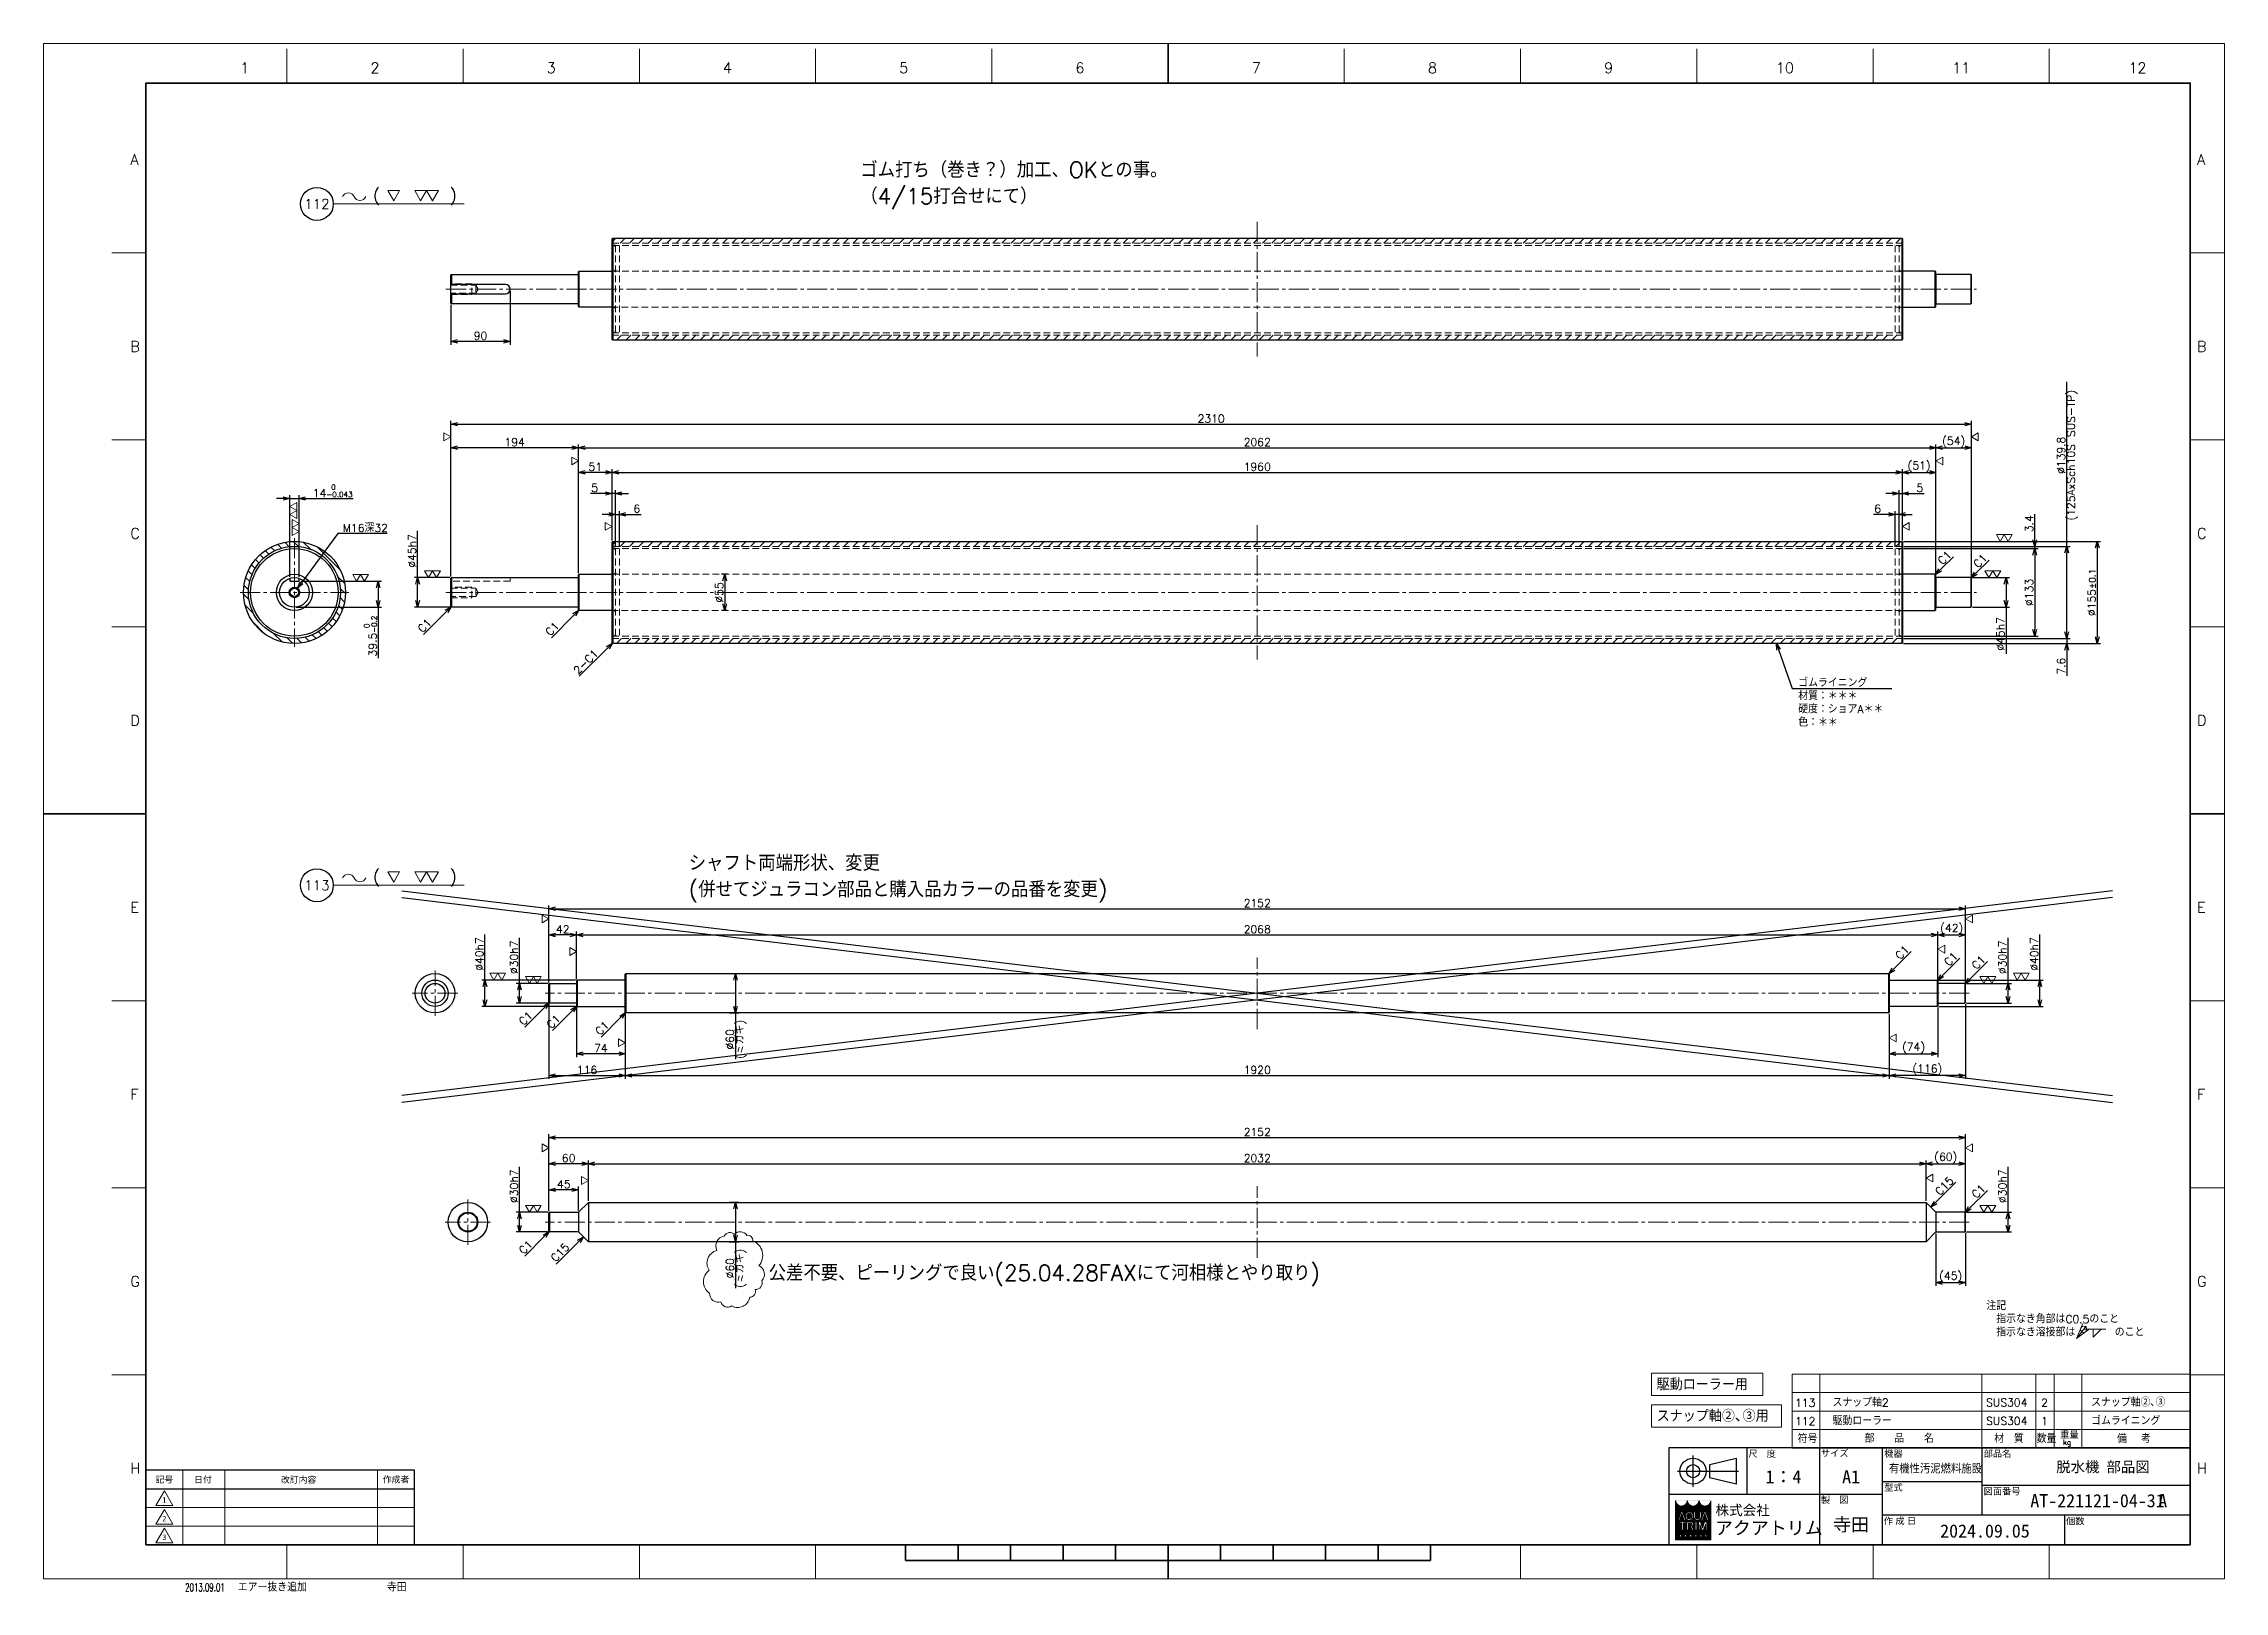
# Model space of a CAD drawing. Header units: millimetres. Extents: x 0 to 3313, y -19 to 2332.
import ezdxf
from ezdxf import colors
from ezdxf.entities.mleader import LeaderData, LeaderLine
from ezdxf.enums import TextEntityAlignment as Align
from ezdxf.math import Vec2, Vec3

# ---------------------------------------------------------------- set-up
doc = ezdxf.new("R2010")
doc.units = ezdxf.units.MM
doc.header["$LTSCALE"] = 1.6
doc.header["$PDMODE"] = 99
doc.header["$PDSIZE"] = 1
doc.linetypes.add('CENTER2', pattern=[28.575, 19.05, -3.175, 3.175, -3.175])
doc.linetypes.add('HIDDEN', pattern=[9.525, 6.35, -3.175])
for name, color, linetype, lineweight in [('01_NORMAL', 7, 'Continuous', 25), ('02_SLIM', 4, 'Continuous', 13), ('04_HIDDEN', 2, 'HIDDEN', 13), ('05_CENTER', 4, 'CENTER2', 13), ('07_TEXT', 3, 'Continuous', 13), ('08_DIM', 3, 'Continuous', 13), ('90_FRAME', 5, 'Continuous', 35)]:
    doc.layers.add(name, color=color, linetype=linetype, lineweight=lineweight)
doc.layers.add('91_BLANK', color=5, linetype='Continuous', lineweight=0, plot=False)
doc.styles.add('KSS_TXT', font='txt.shx', dxfattribs={"bigfont": 'extfont2.shx'})
doc.styles.add('MS_G', font='MS Gothic.ttf')
doc.styles.get("Standard").update_dxf_attribs({"font": 'txt.shx', "bigfont": 'extfont2.shx'})
doc.styles.add('表題用', font='MS PGothic.ttf')
doc.dimstyles.new('KSS_DIM', dxfattribs={"dimscale": 4, "dimtxt": 3, "dimasz": 2.5, "dimexe": 1.25, "dimexo": 0.625, "dimtad": 1, "dimdsep": 46, "dimtxsty": 'KSS_TXT', "dimblk": 'OPEN30', "dimcen": 0, "dimazin": 2, "dimtfac": 0.75, "dimtmove": 0, "dimatfit": 3, "dimldrblk": 'OPEN30', "dimfxl": 1.25, "dimtolj": 1, "dimarcsym": 0})
doc.dimstyles.new('KSS_DIM$3', dxfattribs={"dimscale": 4, "dimtxt": 3, "dimasz": 2.5, "dimexe": 1.25, "dimexo": 0.625, "dimtad": 1, "dimtih": 1, "dimtoh": 1, "dimdsep": 46, "dimtxsty": 'KSS_TXT', "dimblk": 'OPEN30', "dimcen": 0, "dimazin": 2, "dimtfac": 0.75, "dimtofl": 0, "dimtmove": 0, "dimatfit": 3, "dimldrblk": 'OPEN30', "dimfxl": 1.25, "dimtolj": 1, "dimarcsym": 0})
pattern_1 = [(45, (-10, 619.342), (-7.071068, 7.071068), [])]
pattern_2 = [(45, (-10, 158.723), (-7.071068, 7.071068), [])]

msp = doc.modelspace()

# ---------------------------------------------------------------- texts
at = {"layer": '07_TEXT', "style": 'KSS_TXT'}
for p in [(500.166, 2092.437), (500.166, 1057.521)]:
    msp.add_text('(      )', height=18, dxfattribs=at).set_placement(p)
at = {"layer": '07_TEXT', "color": 1, "ltscale": 2, "char_height": 24, "attachment_point": 1}
for s, width, insert in [('ゴム打ち（巻き？）加工、OKとの事。\\P（4/15打合せにて）', 745.01293, (1240.648, 2152.028)), ('シャフト両端形状、変更\\P(併せてジュラコン部品と購入品カラーの品番を変更)', 745.01293, (979.961, 1099.086)), ('公差不要、ピーリングで良い(25.04.28FAXにて河相様とやり取り)', 1136.67014, (1101.33, 476.55))]:
    msp.add_mtext_dynamic_manual_height_columns(s, width=width, gutter_width=15, heights=[131.644], dxfattribs=dict(at, insert=insert))
at = {"layer": '07_TEXT', "ltscale": 2, "insert": (2951.225, 420.337), "char_height": 12, "attachment_point": 1}
msp.add_mtext_dynamic_manual_height_columns('注記\\P\u3000指示なき角部はC0.5のこと\\P\u3000指示なき溶接部は\u3000\u3000\u3000\u3000のこと', width=251.44619, gutter_width=15, heights=[0], dxfattribs=at)
at = {"layer": '07_TEXT', "color": 1, "ltscale": 2, "insert": (3212.245, 128.587), "char_height": 20, "width": 60.10814, "attachment_point": 1, "style": 'MS_G'}
msp.add_mtext('A', dxfattribs=at)
at = {"layer": '08_DIM', "style": 'KSS_TXT'}
for s, p in [('駆動ローラー用', (2450.404, 286.238)), ('スナップ軸②､③用', (2450.404, 238.34))]:
    msp.add_text(s, height=18, dxfattribs=at).set_placement(p)
at = {"layer": '90_FRAME', "color": 0, "lineweight": 13, "style": 'KSS_TXT'}
for s, p in [('1', (305.507, 2282.158)), ('2', (503.368, 2282.158)), ('3', (771.102, 2282.158)), ('4', (1038.836, 2282.158)), ('5', (1306.569, 2282.158)), ('6', (1574.303, 2282.158)), ('7', (1842.036, 2282.158)), ('8', (2109.77, 2282.158)), ('9', (2377.504, 2282.158)), ('10', (2645.237, 2282.158)), ('11', (2912.971, 2282.158)), ('12', (3180.705, 2282.158))]:
    msp.add_text(s, height=16, dxfattribs=at).set_placement(p, align=Align.BOTTOM_CENTER)
for s, p in [('A', (131.829, 2155.685)), ('A', (3271.263, 2155.685)), ('B', (131.829, 1871.696)), ('B', (3271.263, 1871.696)), ('C', (131.829, 1587.707)), ('C', (3271.263, 1587.707)), ('D', (131.829, 1303.718)), ('D', (3271.263, 1303.718)), ('E', (131.829, 1019.729)), ('E', (3271.263, 1019.729)), ('F', (131.829, 735.74)), ('F', (3271.263, 735.74)), ('G', (131.829, 451.752)), ('G', (3271.263, 451.752)), ('H', (131.829, 167.763)), ('H', (3271.263, 167.763))]:
    msp.add_text(s, height=16, dxfattribs=at).set_placement(p, align=Align.MIDDLE_LEFT)
at = {"layer": '90_FRAME', "color": 3, "lineweight": 13}
for s, p in [('113', (2676.04, 267.191)), ('2', (3039.665, 267.392)), ('112', (2676.04, 239.191)), ('1', (3039.665, 239.392))]:
    msp.add_text(s, height=12, dxfattribs=at).set_placement(p, align=Align.MIDDLE_CENTER)
for s, height, p in [('スナップ軸2', 12, (2717.578, 261.5)), ('SUS304', 12, (2950.877, 261.659)), ('スナップ軸②､③', 12, (3110.427, 261.659)), ('駆動ローラー', 12, (2717.578, 233.5)), ('SUS304', 12, (2950.877, 233.659)), ('ゴムライニング', 12, (3110.427, 233.659)), ('符号', 12, (2664.622, 206.328)), ('部\u3000\u3000品\u3000\u3000名', 12, (2766.351, 206.763)), ('材\u3000質', 12, (2963.106, 206.619)), ('数量', 12, (3027.679, 206.529)), ('重量', 10, (3063.355, 213.073)), ('kg', 8, (3067.775, 203.288)), ('備  考', 12, (3149.73, 206.328)), ('エアー抜き追加', 12, (294.935, -19.199)), ('寺田', 12, (521.481, -19.199))]:
    msp.add_text(s, height=height, dxfattribs=at).set_placement(p)
at = {"layer": '90_FRAME', "color": 0, "style": '表題用'}
for s, p in [('尺\u3000度', (2589.55, 189.845)), ('サイズ', (2699.864, 190.591)), ('機器', (2796.103, 190.01)), ('部品名', (2947.15, 190.01)), ('型式', (2796.103, 138.596)), ('図面番号', (2947.15, 132.939)), ('製\u3000図', (2699.864, 119.876)), ('作 成 日', (2795.412, 87.801)), ('個数', (3072.302, 87.525))]:
    msp.add_text(s, height=10, dxfattribs=at).set_placement(p, align=Align.MIDDLE_LEFT)
at = {"layer": '90_FRAME', "color": 0, "style": 'MS_G', "width": 0.9}
msp.add_text('有機性汚泥燃料施設', height=12.8, dxfattribs=at).set_placement((2803.147, 161.284))
at = {"layer": '90_FRAME', "color": 0, "style": 'MS_G'}
for s, height, p in [('脱水機 部品図', 16, (3057.459, 161.858)), ('AT-221121-04-31', 20, (3018.011, 108.514)), ('2024.09.05', 20, (2881.056, 62.479))]:
    msp.add_text(s, height=height, dxfattribs=at).set_placement(p)
at = {"layer": '90_FRAME', "color": 0, "style": '表題用'}
for s, p in [('記号', (183.384, 150.616)), ('日付', (242.01, 150.616)), ('作成者', (535.384, 150.616))]:
    msp.add_text(s, height=9.6, dxfattribs=at).set_placement(p, align=Align.MIDDLE_CENTER)
at = {"layer": '90_FRAME', "color": 0}
for s, height, style, p in [('改訂内容', 9.6, '表題用', (387.384, 150.616)), ('A1', 20, 'MS_G', (2745.727, 154.859))]:
    msp.add_text(s, height=height, dxfattribs=dict(at, style=style)).set_placement(p, align=Align.MIDDLE)
at = {"layer": '90_FRAME', "color": 0, "lineweight": 13, "style": 'MS_G'}
for s, p in [('1', (183.384, 119.502)), ('3', (183.384, 62.93)), ('2', (183.384, 91.216))]:
    msp.add_text(s, height=8.486, dxfattribs=at).set_placement(p, align=Align.MIDDLE)
at = {"layer": '90_FRAME', "color": 4, "style": 'MS_G'}
msp.add_text('株式会社', height=15.1215, dxfattribs=at).set_placement((2581.023, 104.113), align=Align.MIDDLE_CENTER)
msp.add_text('アクアトリム', height=20, dxfattribs=at).set_placement((2538.937, 67.181))
at = {"layer": '90_FRAME', "color": 3, "lineweight": 13, "width": 0.65}
msp.add_text('2013.09.01', height=12, dxfattribs=at).set_placement((214.968, -19.199))
at = {"layer": '90_FRAME', "color": 0, "style": 'MS_G'}
for tag, p in [('1：4', (2642.913, 154.859)), ('寺田', (2745.727, 82.73))]:
    msp.add_attdef(tag, text='', height=20, dxfattribs=at).set_placement(p, align=Align.MIDDLE)

# ---------------------------------------------------------------- blocks, each defined once
blk = doc.blocks.new('_Open30')
at = {"color": 0, "linetype": 'ByBlock', "lineweight": -2}
for p, q in [((-1, 0.27), (0, 0)), ((0, 0), (-1, -0.27)), ((0, 0), (-1, 0))]:
    blk.add_line(p, q, dxfattribs=at)
blk = doc.blocks.new('*D177')
at = {"layer": '08_DIM', "color": 0, "lineweight": -2, "transparency": 16777216}
for p, q in [((812.6, 1527.1), (812.6, 1722.8)), ((2874.6, 1527.1), (2874.6, 1722.8)), ((822.6, 1717.8), (2864.6, 1717.8))]:
    blk.add_line(p, q, dxfattribs=at)
at = {"layer": 'Defpoints', "color": 0, "transparency": 16777216}
for p in [(2874.6, 1717.8), (812.6, 1524.6), (2874.6, 1524.6)]:
    blk.add_point(p, dxfattribs=at)
at = {"layer": '08_DIM', "color": 0, "lineweight": -2, "transparency": 16777216, "xscale": 10, "yscale": 10, "zscale": 10, "rotation": 180}
blk.add_blockref('_Open30', (812.6, 1717.8), dxfattribs=at)
at = {"layer": '08_DIM', "color": 0, "lineweight": -2, "transparency": 16777216, "xscale": 10, "yscale": 10, "zscale": 10}
blk.add_blockref('_Open30', (2874.6, 1717.8), dxfattribs=at)
at = {"layer": '08_DIM', "color": 0, "transparency": 16777216, "insert": (1843.6, 1726.3), "char_height": 12, "attachment_point": 5, "style": 'KSS_TXT'}
blk.add_mtext('\\A1;2062', dxfattribs=at)
blk = doc.blocks.new('*D178')
at = {"layer": '08_DIM', "color": 0, "lineweight": -2, "transparency": 16777216}
for p, q in [((863.6, 1577.1), (863.6, 1685.4)), ((873.6, 1680.4), (2813.6, 1680.4)), ((2823.6, 1577.1), (2823.6, 1685.4))]:
    blk.add_line(p, q, dxfattribs=at)
at = {"layer": 'Defpoints', "color": 0, "transparency": 16777216}
for p in [(2823.6, 1680.4), (863.6, 1574.6), (2823.6, 1574.6)]:
    blk.add_point(p, dxfattribs=at)
at = {"layer": '08_DIM', "color": 0, "lineweight": -2, "transparency": 16777216, "xscale": 10, "yscale": 10, "zscale": 10, "rotation": 180}
blk.add_blockref('_Open30', (863.6, 1680.4), dxfattribs=at)
at = {"layer": '08_DIM', "color": 0, "lineweight": -2, "transparency": 16777216, "xscale": 10, "yscale": 10, "zscale": 10}
blk.add_blockref('_Open30', (2823.6, 1680.4), dxfattribs=at)
at = {"layer": '08_DIM', "color": 0, "transparency": 16777216, "insert": (1843.6, 1688.9), "char_height": 12, "attachment_point": 5, "style": 'KSS_TXT'}
blk.add_mtext('\\A1;1960', dxfattribs=at)
blk = doc.blocks.new('*D179')
at = {"layer": '08_DIM', "color": 0, "lineweight": -2, "transparency": 16777216}
for p, q in [((2874.6, 1527.1), (2874.6, 1722.8)), ((2928.6, 1522.1), (2928.6, 1722.8)), ((2884.6, 1717.8), (2918.6, 1717.8))]:
    blk.add_line(p, q, dxfattribs=at)
at = {"layer": 'Defpoints', "color": 0, "transparency": 16777216}
for p in [(2928.6, 1717.8), (2874.6, 1524.6), (2928.6, 1519.6)]:
    blk.add_point(p, dxfattribs=at)
at = {"layer": '08_DIM', "color": 0, "lineweight": -2, "transparency": 16777216, "xscale": 10, "yscale": 10, "zscale": 10, "rotation": 180}
blk.add_blockref('_Open30', (2874.6, 1717.8), dxfattribs=at)
at = {"layer": '08_DIM', "color": 0, "lineweight": -2, "transparency": 16777216, "xscale": 10, "yscale": 10, "zscale": 10}
blk.add_blockref('_Open30', (2928.6, 1717.8), dxfattribs=at)
at = {"layer": '08_DIM', "color": 0, "transparency": 16777216, "insert": (2901.6, 1726.3), "char_height": 12, "attachment_point": 5, "style": 'KSS_TXT'}
blk.add_mtext('\\A1;(54)', dxfattribs=at)
blk = doc.blocks.new('*D180')
at = {"layer": '08_DIM', "color": 0, "lineweight": -2, "transparency": 16777216}
for p, q in [((618.6, 1522.1), (618.6, 1722.8)), ((812.6, 1527.1), (812.6, 1722.8)), ((802.6, 1717.8), (628.6, 1717.8))]:
    blk.add_line(p, q, dxfattribs=at)
at = {"layer": 'Defpoints', "color": 0, "transparency": 16777216}
for p in [(618.6, 1717.8), (812.6, 1524.6), (618.6, 1519.6)]:
    blk.add_point(p, dxfattribs=at)
at = {"layer": '08_DIM', "color": 0, "lineweight": -2, "transparency": 16777216, "xscale": 10, "yscale": 10, "zscale": 10, "rotation": 180}
blk.add_blockref('_Open30', (618.6, 1717.8), dxfattribs=at)
at = {"layer": '08_DIM', "color": 0, "lineweight": -2, "transparency": 16777216, "xscale": 10, "yscale": 10, "zscale": 10}
blk.add_blockref('_Open30', (812.6, 1717.8), dxfattribs=at)
at = {"layer": '08_DIM', "color": 0, "transparency": 16777216, "insert": (715.6, 1726.3), "char_height": 12, "attachment_point": 5, "style": 'KSS_TXT'}
blk.add_mtext('\\A1;194', dxfattribs=at)
blk = doc.blocks.new('*D181')
at = {"layer": '08_DIM', "color": 0, "lineweight": -2, "transparency": 16777216}
for p, q in [((568.2, 1520.6), (568.2, 1591.6)), ((617.1, 1520.6), (563.2, 1520.6)), ((568.2, 1485.6), (568.2, 1510.6)), ((617.1, 1475.6), (563.2, 1475.6))]:
    blk.add_line(p, q, dxfattribs=at)
at = {"layer": 'Defpoints', "color": 0, "transparency": 16777216}
for p in [(568.2, 1520.6), (619.6, 1520.6), (619.6, 1475.6)]:
    blk.add_point(p, dxfattribs=at)
at = {"layer": '08_DIM', "color": 0, "lineweight": -2, "transparency": 16777216, "xscale": 10, "yscale": 10, "zscale": 10}
for p, rotation in [((568.2, 1520.6), 90), ((568.2, 1475.6), 270)]:
    blk.add_blockref('_Open30', p, dxfattribs=dict(at, rotation=rotation))
at = {"layer": '08_DIM', "color": 0, "transparency": 16777216, "insert": (559.7, 1561.1), "char_height": 12, "attachment_point": 5, "rotation": 90, "style": 'KSS_TXT'}
blk.add_mtext('\\A1;%%C45h7', dxfattribs=at)
blk = doc.blocks.new('*D182')
at = {"layer": '08_DIM', "color": 0, "lineweight": -2, "transparency": 16777216}
for p, q in [((2825.1, 1575.6), (3124.7, 1575.6)), ((3119.7, 1565.6), (3119.7, 1430.6)), ((2825.1, 1420.6), (3124.7, 1420.6))]:
    blk.add_line(p, q, dxfattribs=at)
at = {"layer": 'Defpoints', "color": 0, "transparency": 16777216}
for p in [(2822.6, 1575.6), (2822.6, 1420.6), (3119.7, 1420.6)]:
    blk.add_point(p, dxfattribs=at)
at = {"layer": '08_DIM', "color": 0, "lineweight": -2, "transparency": 16777216, "xscale": 10, "yscale": 10, "zscale": 10}
for p, rotation in [((3119.7, 1575.6), 90), ((3119.7, 1420.6), 270)]:
    blk.add_blockref('_Open30', p, dxfattribs=dict(at, rotation=rotation))
at = {"layer": '08_DIM', "color": 0, "transparency": 16777216, "insert": (3111.2, 1498.1), "char_height": 12, "attachment_point": 5, "rotation": 90, "style": 'KSS_TXT'}
blk.add_mtext('%%C155{\\H10;±0.1}', dxfattribs=at)
blk = doc.blocks.new('*D183')
at = {"layer": '08_DIM', "color": 0, "lineweight": -2, "transparency": 16777216}
for p, q in [((2808.6, 1648.4), (2798.6, 1648.4)), ((2818.6, 1567.1), (2818.6, 1653.4)), ((2818.6, 1648.4), (2823.6, 1648.4)), ((2823.6, 1577.1), (2823.6, 1653.4)), ((2833.6, 1648.4), (2856.6, 1648.4))]:
    blk.add_line(p, q, dxfattribs=at)
at = {"layer": 'Defpoints', "color": 0, "transparency": 16777216}
for p in [(2823.6, 1648.4), (2818.6, 1564.6), (2823.6, 1574.6)]:
    blk.add_point(p, dxfattribs=at)
at = {"layer": '08_DIM', "color": 0, "lineweight": -2, "transparency": 16777216, "xscale": 10, "yscale": 10, "zscale": 10}
blk.add_blockref('_Open30', (2818.6, 1648.4), dxfattribs=at)
at = {"layer": '08_DIM', "color": 0, "lineweight": -2, "transparency": 16777216, "xscale": 10, "yscale": 10, "zscale": 10, "rotation": 180}
blk.add_blockref('_Open30', (2823.6, 1648.4), dxfattribs=at)
at = {"layer": '08_DIM', "color": 0, "transparency": 16777216, "insert": (2850.1, 1656.9), "char_height": 12, "attachment_point": 5, "style": 'KSS_TXT'}
blk.add_mtext('\\A1;5', dxfattribs=at)
blk = doc.blocks.new('*D184')
at = {"layer": '08_DIM', "color": 0, "lineweight": -2, "transparency": 16777216}
for p, q in [((2802.6, 1616.7), (2779.6, 1616.7)), ((2812.6, 1567.1), (2812.6, 1621.7)), ((2818.6, 1616.7), (2812.6, 1616.7)), ((2818.6, 1567.1), (2818.6, 1621.7)), ((2828.6, 1616.7), (2838.6, 1616.7))]:
    blk.add_line(p, q, dxfattribs=at)
at = {"layer": 'Defpoints', "color": 0, "transparency": 16777216}
for p in [(2812.6, 1616.7), (2812.6, 1564.6), (2818.6, 1564.6)]:
    blk.add_point(p, dxfattribs=at)
at = {"layer": '08_DIM', "color": 0, "lineweight": -2, "transparency": 16777216, "xscale": 10, "yscale": 10, "zscale": 10}
blk.add_blockref('_Open30', (2812.6, 1616.7), dxfattribs=at)
at = {"layer": '08_DIM', "color": 0, "lineweight": -2, "transparency": 16777216, "xscale": 10, "yscale": 10, "zscale": 10, "rotation": 180}
blk.add_blockref('_Open30', (2818.6, 1616.7), dxfattribs=at)
at = {"layer": '08_DIM', "color": 0, "transparency": 16777216, "insert": (2786.1, 1625.2), "char_height": 12, "attachment_point": 5, "style": 'KSS_TXT'}
blk.add_mtext('\\A1;6', dxfattribs=at)
blk = doc.blocks.new('*D185')
at = {"layer": '08_DIM', "color": 0, "lineweight": -2, "transparency": 16777216}
for p, q in [((2930.1, 1520.6), (2986.2, 1520.6)), ((2981.2, 1510.6), (2981.2, 1485.6)), ((2930.1, 1475.6), (2986.2, 1475.6)), ((2981.2, 1475.6), (2981.2, 1404.6))]:
    blk.add_line(p, q, dxfattribs=at)
at = {"layer": 'Defpoints', "color": 0, "transparency": 16777216}
for p in [(2927.6, 1520.6), (2927.6, 1475.6), (2981.2, 1475.6)]:
    blk.add_point(p, dxfattribs=at)
at = {"layer": '08_DIM', "color": 0, "lineweight": -2, "transparency": 16777216, "xscale": 10, "yscale": 10, "zscale": 10}
for p, rotation in [((2981.2, 1520.6), 90), ((2981.2, 1475.6), 270)]:
    blk.add_blockref('_Open30', p, dxfattribs=dict(at, rotation=rotation))
at = {"layer": '08_DIM', "color": 0, "transparency": 16777216, "insert": (2972.7, 1435.1), "char_height": 12, "attachment_point": 5, "rotation": 90, "style": 'KSS_TXT'}
blk.add_mtext('\\A1;%%C45h7', dxfattribs=at)
blk = doc.blocks.new('*D186')
at = {"layer": '08_DIM', "color": 0, "lineweight": -2, "transparency": 16777216}
for p, q in [((3024.7, 1578), (3024.7, 1617)), ((2826.1, 1568), (3029.7, 1568)), ((2826.1, 1564.6), (3029.7, 1564.6)), ((3024.7, 1564.6), (3024.7, 1568)), ((3024.7, 1554.6), (3024.7, 1544.6))]:
    blk.add_line(p, q, dxfattribs=at)
at = {"layer": 'Defpoints', "color": 0, "transparency": 16777216}
for p in [(2823.6, 1568), (2823.6, 1564.6), (3024.7, 1568)]:
    blk.add_point(p, dxfattribs=at)
at = {"layer": '08_DIM', "color": 0, "lineweight": -2, "transparency": 16777216, "xscale": 10, "yscale": 10, "zscale": 10}
for p, rotation in [((3024.7, 1568), 270), ((3024.7, 1564.6), 90)]:
    blk.add_blockref('_Open30', p, dxfattribs=dict(at, rotation=rotation))
at = {"layer": '08_DIM', "color": 0, "transparency": 16777216, "insert": (3016.2, 1602.5), "char_height": 12, "attachment_point": 5, "rotation": 90, "style": 'KSS_TXT'}
blk.add_mtext('\\A1;3.4', dxfattribs=at)
blk = doc.blocks.new('*D187')
at = {"layer": '08_DIM', "color": 0, "lineweight": -2, "transparency": 16777216}
for p, q in [((390.5, 1515.1), (513.3, 1515.1)), ((508.3, 1505.1), (508.3, 1485.6)), ((383.5, 1475.6), (513.3, 1475.6)), ((508.3, 1475.6), (508.3, 1398))]:
    blk.add_line(p, q, dxfattribs=at)
at = {"layer": 'Defpoints', "color": 0, "transparency": 16777216}
for p in [(388, 1515.1), (381, 1475.6), (508.3, 1475.6)]:
    blk.add_point(p, dxfattribs=at)
at = {"layer": '08_DIM', "color": 0, "lineweight": -2, "transparency": 16777216, "xscale": 10, "yscale": 10, "zscale": 10}
for p, rotation in [((508.3, 1515.1), 90), ((508.3, 1475.6), 270)]:
    blk.add_blockref('_Open30', p, dxfattribs=dict(at, rotation=rotation))
at = {"layer": '08_DIM', "color": 0, "transparency": 16777216, "insert": (496.4, 1431.8), "char_height": 12, "attachment_point": 5, "rotation": 90, "style": 'KSS_TXT'}
blk.add_mtext('39.5{\\H8;\\S 0^ -0.2;}', dxfattribs=at)
blk = doc.blocks.new('*D188')
at = {"layer": '08_DIM', "color": 0, "lineweight": -2, "transparency": 16777216}
for p, q in [((2826.1, 1428.2), (3078.3, 1428.2)), ((3073.3, 1438.2), (3073.3, 1448.2)), ((3073.3, 1428.2), (3073.3, 1420.6)), ((2825.1, 1420.6), (3078.3, 1420.6)), ((3073.3, 1410.6), (3073.3, 1371.6))]:
    blk.add_line(p, q, dxfattribs=at)
at = {"layer": 'Defpoints', "color": 0, "transparency": 16777216}
for p in [(2823.6, 1428.2), (2822.6, 1420.6), (3073.3, 1420.6)]:
    blk.add_point(p, dxfattribs=at)
at = {"layer": '08_DIM', "color": 0, "lineweight": -2, "transparency": 16777216, "xscale": 10, "yscale": 10, "zscale": 10}
for p, rotation in [((3073.3, 1428.2), 270), ((3073.3, 1420.6), 90)]:
    blk.add_blockref('_Open30', p, dxfattribs=dict(at, rotation=rotation))
at = {"layer": '08_DIM', "color": 0, "transparency": 16777216, "insert": (3064.8, 1386.1), "char_height": 12, "attachment_point": 5, "rotation": 90, "style": 'KSS_TXT'}
blk.add_mtext('\\A1;7.6', dxfattribs=at)
blk = doc.blocks.new('*D189')
at = {"layer": '08_DIM', "color": 0, "lineweight": -2, "transparency": 16777216}
for p, q in [((364, 1640.7), (354, 1640.7)), ((374, 1522), (374, 1645.7)), ((374, 1640.7), (388, 1640.7)), ((388, 1522), (388, 1645.7)), ((398, 1640.7), (470.4, 1640.7))]:
    blk.add_line(p, q, dxfattribs=at)
at = {"layer": 'Defpoints', "color": 0, "transparency": 16777216}
for p in [(388, 1640.7), (374, 1519.5), (388, 1519.5)]:
    blk.add_point(p, dxfattribs=at)
at = {"layer": '08_DIM', "color": 0, "lineweight": -2, "transparency": 16777216, "xscale": 10, "yscale": 10, "zscale": 10}
blk.add_blockref('_Open30', (374, 1640.7), dxfattribs=at)
at = {"layer": '08_DIM', "color": 0, "lineweight": -2, "transparency": 16777216, "xscale": 10, "yscale": 10, "zscale": 10, "rotation": 180}
blk.add_blockref('_Open30', (388, 1640.7), dxfattribs=at)
at = {"layer": '08_DIM', "color": 0, "transparency": 16777216, "insert": (439.2, 1652.5), "char_height": 12, "attachment_point": 5, "style": 'KSS_TXT'}
blk.add_mtext('14{\\H8;\\S 0^ -0.043;}', dxfattribs=at)
blk = doc.blocks.new('*D190')
at = {"layer": '08_DIM', "color": 0, "lineweight": -2, "transparency": 16777216}
for p, q in [((1038.9, 1525.6), (1029.7, 1525.6)), ((1034.7, 1515.6), (1034.7, 1480.6)), ((1038.9, 1470.6), (1029.7, 1470.6))]:
    blk.add_line(p, q, dxfattribs=at)
at = {"layer": 'Defpoints', "color": 0, "transparency": 16777216}
for p in [(1041.4, 1525.6), (1034.7, 1470.6), (1041.4, 1470.6)]:
    blk.add_point(p, dxfattribs=at)
at = {"layer": '08_DIM', "color": 0, "lineweight": -2, "transparency": 16777216, "xscale": 10, "yscale": 10, "zscale": 10}
for p, rotation in [((1034.7, 1525.6), 90), ((1034.7, 1470.6), 270)]:
    blk.add_blockref('_Open30', p, dxfattribs=dict(at, rotation=rotation))
at = {"layer": '08_DIM', "color": 0, "transparency": 16777216, "insert": (1026.2, 1498.1), "char_height": 12, "attachment_point": 5, "rotation": 90, "style": 'KSS_TXT'}
blk.add_mtext('\\A1;%%C55', dxfattribs=at)
blk = doc.blocks.new('*D191')
at = {"layer": '08_DIM', "color": 0, "lineweight": -2, "transparency": 16777216}
for p, q in [((3073.3, 1568), (3073.3, 1817.9)), ((2826.1, 1568), (3078.3, 1568)), ((3073.3, 1438.2), (3073.3, 1558)), ((2826.1, 1428.2), (3078.3, 1428.2))]:
    blk.add_line(p, q, dxfattribs=at)
at = {"layer": 'Defpoints', "color": 0, "transparency": 16777216}
for p in [(2823.6, 1568), (3073.3, 1568), (2823.6, 1428.2)]:
    blk.add_point(p, dxfattribs=at)
at = {"layer": '08_DIM', "color": 0, "lineweight": -2, "transparency": 16777216, "xscale": 10, "yscale": 10, "zscale": 10}
for p, rotation in [((3073.3, 1568), 90), ((3073.3, 1428.2), 270)]:
    blk.add_blockref('_Open30', p, dxfattribs=dict(at, rotation=rotation))
at = {"layer": '08_DIM', "color": 0, "transparency": 16777216, "char_height": 12, "attachment_point": 5, "rotation": 90, "style": 'KSS_TXT'}
for s, insert in [('\\A1;(125AxSch10S SUS-TP)', (3081.8, 1706.4)), ('\\A1;%%C139.8', (3064.8, 1706.4))]:
    blk.add_mtext(s, dxfattribs=dict(at, insert=insert))
blk = doc.blocks.new('*D192')
at = {"layer": '08_DIM', "color": 0, "lineweight": -2, "transparency": 16777216}
for p, q in [((2826.1, 1564.6), (3029.7, 1564.6)), ((3024.7, 1554.6), (3024.7, 1441.6)), ((2826.1, 1431.6), (3029.7, 1431.6))]:
    blk.add_line(p, q, dxfattribs=at)
at = {"layer": 'Defpoints', "color": 0, "transparency": 16777216}
for p in [(2823.6, 1564.6), (2823.6, 1431.6), (3024.7, 1431.6)]:
    blk.add_point(p, dxfattribs=at)
at = {"layer": '08_DIM', "color": 0, "lineweight": -2, "transparency": 16777216, "xscale": 10, "yscale": 10, "zscale": 10}
for p, rotation in [((3024.7, 1564.6), 90), ((3024.7, 1431.6), 270)]:
    blk.add_blockref('_Open30', p, dxfattribs=dict(at, rotation=rotation))
at = {"layer": '08_DIM', "color": 0, "transparency": 16777216, "insert": (3016.2, 1498.1), "char_height": 12, "attachment_point": 5, "rotation": 90, "style": 'KSS_TXT'}
blk.add_mtext('\\A1;%%C133', dxfattribs=at)
blk = doc.blocks.new('*D193')
at = {"layer": '08_DIM', "color": 0, "lineweight": -2, "transparency": 16777216}
for p, q in [((618.6, 1522.1), (618.6, 1758.6)), ((2928.6, 1522.1), (2928.6, 1758.6)), ((628.6, 1753.6), (2918.6, 1753.6))]:
    blk.add_line(p, q, dxfattribs=at)
at = {"layer": 'Defpoints', "color": 0, "transparency": 16777216}
for p in [(2928.6, 1753.6), (618.6, 1519.6), (2928.6, 1519.6)]:
    blk.add_point(p, dxfattribs=at)
at = {"layer": '08_DIM', "color": 0, "lineweight": -2, "transparency": 16777216, "xscale": 10, "yscale": 10, "zscale": 10, "rotation": 180}
blk.add_blockref('_Open30', (618.6, 1753.6), dxfattribs=at)
at = {"layer": '08_DIM', "color": 0, "lineweight": -2, "transparency": 16777216, "xscale": 10, "yscale": 10, "zscale": 10}
blk.add_blockref('_Open30', (2928.6, 1753.6), dxfattribs=at)
at = {"layer": '08_DIM', "color": 0, "transparency": 16777216, "insert": (1773.6, 1762.1), "char_height": 12, "attachment_point": 5, "style": 'KSS_TXT'}
blk.add_mtext('\\A1;2310', dxfattribs=at)
blk = doc.blocks.new('*D194')
at = {"layer": '08_DIM', "color": 0, "lineweight": -2, "transparency": 16777216}
for p, q in [((708.6, 1956.2), (708.6, 1874.4)), ((618.6, 1934.7), (618.6, 1874.4)), ((698.6, 1879.4), (628.6, 1879.4))]:
    blk.add_line(p, q, dxfattribs=at)
at = {"layer": 'Defpoints', "color": 0, "transparency": 16777216}
for p in [(708.6, 1958.7), (618.6, 1937.2), (618.6, 1879.4)]:
    blk.add_point(p, dxfattribs=at)
at = {"layer": '08_DIM', "color": 0, "lineweight": -2, "transparency": 16777216, "xscale": 10, "yscale": 10, "zscale": 10, "rotation": 180}
blk.add_blockref('_Open30', (618.6, 1879.4), dxfattribs=at)
at = {"layer": '08_DIM', "color": 0, "lineweight": -2, "transparency": 16777216, "xscale": 10, "yscale": 10, "zscale": 10}
blk.add_blockref('_Open30', (708.6, 1879.4), dxfattribs=at)
at = {"layer": '08_DIM', "color": 0, "transparency": 16777216, "insert": (663.6, 1887.9), "char_height": 12, "attachment_point": 5, "style": 'KSS_TXT'}
blk.add_mtext('\\A1;90', dxfattribs=at)
blk = doc.blocks.new('A$C67F20274_1_1')
h = blk.add_hatch(color=3)
h.dxf.hatch_style = 1
h.paths.add_polyline_path([(0, -2), (0, 0), (-2, 0)])
at = {"color": 3}
blk.add_lwpolyline([(0, 0), (-2, 0), (-2, 0), (0, -2)], close=True, dxfattribs=at)
blk = doc.blocks.new('*D195')
at = {"layer": '08_DIM', "color": 0, "lineweight": -2, "transparency": 16777216}
for p, q in [((812.6, 1527.1), (812.6, 1685.4)), ((853.6, 1680.4), (822.6, 1680.4)), ((863.6, 1577.1), (863.6, 1685.4))]:
    blk.add_line(p, q, dxfattribs=at)
at = {"layer": 'Defpoints', "color": 0, "transparency": 16777216}
for p in [(812.6, 1680.4), (863.6, 1574.6), (812.6, 1524.6)]:
    blk.add_point(p, dxfattribs=at)
at = {"layer": '08_DIM', "color": 0, "lineweight": -2, "transparency": 16777216, "xscale": 10, "yscale": 10, "zscale": 10, "rotation": 180}
blk.add_blockref('_Open30', (812.6, 1680.4), dxfattribs=at)
at = {"layer": '08_DIM', "color": 0, "lineweight": -2, "transparency": 16777216, "xscale": 10, "yscale": 10, "zscale": 10}
blk.add_blockref('_Open30', (863.6, 1680.4), dxfattribs=at)
at = {"layer": '08_DIM', "color": 0, "transparency": 16777216, "insert": (838.1, 1688.9), "char_height": 12, "attachment_point": 5, "style": 'KSS_TXT'}
blk.add_mtext('\\A1;51', dxfattribs=at)
blk = doc.blocks.new('*D196')
at = {"layer": '08_DIM', "color": 0, "lineweight": -2, "transparency": 16777216}
for p, q in [((2823.6, 1577.1), (2823.6, 1685.4)), ((2833.6, 1680.4), (2864.6, 1680.4)), ((2874.6, 1527.1), (2874.6, 1685.4))]:
    blk.add_line(p, q, dxfattribs=at)
at = {"layer": 'Defpoints', "color": 0, "transparency": 16777216}
for p in [(2874.6, 1680.4), (2823.6, 1574.6), (2874.6, 1524.6)]:
    blk.add_point(p, dxfattribs=at)
at = {"layer": '08_DIM', "color": 0, "lineweight": -2, "transparency": 16777216, "xscale": 10, "yscale": 10, "zscale": 10, "rotation": 180}
blk.add_blockref('_Open30', (2823.6, 1680.4), dxfattribs=at)
at = {"layer": '08_DIM', "color": 0, "lineweight": -2, "transparency": 16777216, "xscale": 10, "yscale": 10, "zscale": 10}
blk.add_blockref('_Open30', (2874.6, 1680.4), dxfattribs=at)
at = {"layer": '08_DIM', "color": 0, "transparency": 16777216, "insert": (2849.1, 1688.9), "char_height": 12, "attachment_point": 5, "style": 'KSS_TXT'}
blk.add_mtext('\\A1;(51)', dxfattribs=at)
blk = doc.blocks.new('Weld-line')
blk.add_line((0, 0), (1, 0))
blk = doc.blocks.new('Weld10-s5')
blk.add_circle((0, 0), 2)
blk = doc.blocks.new('Weld10-a1')
for p, q in [((5, 0), (0, 5)), ((0, 5), (0, 0)), ((0, 0), (5, 0))]:
    blk.add_line(p, q)
at = {"width": 0.9}
blk.add_attdef('S', text='', height=2.8, dxfattribs=at).set_placement((-2, 1), align=Align.RIGHT)
blk.add_attdef('L', (8, 1), '', height=2.8, dxfattribs=at)
blk = doc.blocks.new('AM_BALLOON1')
at = {"transparency": 16777216}
blk.add_circle((0, 0), 5, dxfattribs=at)
blk.add_attdef('B_NUMBER', text='', height=3, dxfattribs=at).set_placement((0, 0), align=Align.MIDDLE_CENTER)
blk = doc.blocks.new('_OPEN')
at = {"color": 0, "linetype": 'ByBlock'}
for p, q in [((-1, 0.17), (0, 0)), ((0, 0), (-1, -0.17)), ((0, 0), (-1, 0))]:
    blk.add_line(p, q, dxfattribs=at)
blk = doc.blocks.new('p1ba05')
for centre, start, end in [((-2.95, 0.29), 24.2276, 155.5758), ((0, 1.62), 204.2276, 335.5758)]:
    blk.add_arc(centre, 1.62, start, end)
blk = doc.blocks.new('p1ba01')
for p, q in [((0, 0), (-1.5, 2.6)), ((-1.5, 2.6), (1.5, 2.6)), ((1.5, 2.6), (0, 0))]:
    blk.add_line(p, q)
blk = doc.blocks.new('p1ba02')
for p, q in [((-1.5, 2.6), (1.5, 2.6)), ((0, 0), (-1.5, 2.6)), ((1.5, 2.6), (0, 0)), ((3, 0), (1.5, 2.6)), ((1.5, 2.6), (4.5, 2.6)), ((4.5, 2.6), (3, 0))]:
    blk.add_line(p, q)
blk = doc.blocks.new('*D197')
at = {"layer": '08_DIM', "color": 0, "lineweight": -2, "transparency": 16777216}
blk.add_line((612, 1469.1), (577.3, 1434.3), dxfattribs=at)
at = {"layer": 'Defpoints', "color": 0, "transparency": 16777216}
for p in [(619.1, 1476.1), (550.3, 1407.4), (550.3, 1407.4)]:
    blk.add_point(p, dxfattribs=at)
at = {"layer": '08_DIM', "color": 0, "lineweight": -2, "transparency": 16777216, "xscale": 10, "yscale": 10, "zscale": 10, "rotation": 44.9999999999999}
blk.add_blockref('_Open30', (619.1, 1476.1), dxfattribs=at)
at = {"layer": '08_DIM', "color": 0, "transparency": 16777216, "insert": (578.7, 1447.7), "char_height": 12, "attachment_point": 5, "rotation": 45, "style": 'KSS_TXT'}
blk.add_mtext('\\A1;C1', dxfattribs=at)
blk = doc.blocks.new('*D198')
at = {"layer": '08_DIM', "color": 0, "lineweight": -2, "transparency": 16777216}
blk.add_line((806, 1464.1), (771.3, 1429.3), dxfattribs=at)
at = {"layer": 'Defpoints', "color": 0, "transparency": 16777216}
for p in [(813.1, 1471.1), (744.3, 1402.4), (744.3, 1402.4)]:
    blk.add_point(p, dxfattribs=at)
at = {"layer": '08_DIM', "color": 0, "lineweight": -2, "transparency": 16777216, "xscale": 10, "yscale": 10, "zscale": 10, "rotation": 44.99999999999979}
blk.add_blockref('_Open30', (813.1, 1471.1), dxfattribs=at)
at = {"layer": '08_DIM', "color": 0, "transparency": 16777216, "insert": (772.7, 1442.7), "char_height": 12, "attachment_point": 5, "rotation": 45, "style": 'KSS_TXT'}
blk.add_mtext('\\A1;C1', dxfattribs=at)
blk = doc.blocks.new('*D199')
at = {"layer": '08_DIM', "color": 0, "lineweight": -2, "transparency": 16777216}
blk.add_line((2881.2, 1532.2), (2901.3, 1552.3), dxfattribs=at)
at = {"layer": 'Defpoints', "color": 0, "transparency": 16777216}
for p in [(2913.7, 1564.7), (2913.7, 1564.7), (2874.1, 1525.1)]:
    blk.add_point(p, dxfattribs=at)
at = {"layer": '08_DIM', "color": 0, "lineweight": -2, "transparency": 16777216, "xscale": 10, "yscale": 10, "zscale": 10, "rotation": 225}
blk.add_blockref('_Open30', (2874.1, 1525.1), dxfattribs=at)
at = {"layer": '08_DIM', "color": 0, "transparency": 16777216, "insert": (2887.9, 1550.9), "char_height": 12, "attachment_point": 5, "rotation": 45, "style": 'KSS_TXT'}
blk.add_mtext('\\A1;C1', dxfattribs=at)
blk = doc.blocks.new('*D200')
at = {"layer": '08_DIM', "color": 0, "lineweight": -2, "transparency": 16777216}
blk.add_line((2935.2, 1527.2), (2955.3, 1547.3), dxfattribs=at)
at = {"layer": 'Defpoints', "color": 0, "transparency": 16777216}
for p in [(2967.7, 1559.7), (2967.7, 1559.7), (2928.1, 1520.1)]:
    blk.add_point(p, dxfattribs=at)
at = {"layer": '08_DIM', "color": 0, "lineweight": -2, "transparency": 16777216, "xscale": 10, "yscale": 10, "zscale": 10, "rotation": 225}
blk.add_blockref('_Open30', (2928.1, 1520.1), dxfattribs=at)
at = {"layer": '08_DIM', "color": 0, "transparency": 16777216, "insert": (2941.9, 1545.9), "char_height": 12, "attachment_point": 5, "rotation": 45, "style": 'KSS_TXT'}
blk.add_mtext('\\A1;C1', dxfattribs=at)
blk = doc.blocks.new('*D201')
at = {"layer": '08_DIM', "color": 0, "lineweight": -2, "transparency": 16777216}
blk.add_line((857, 1414.1), (813.8, 1370.8), dxfattribs=at)
at = {"layer": 'Defpoints', "color": 0, "transparency": 16777216}
for p in [(864.1, 1421.1), (795.3, 1352.4), (795.3, 1352.4)]:
    blk.add_point(p, dxfattribs=at)
at = {"layer": '08_DIM', "color": 0, "lineweight": -2, "transparency": 16777216, "xscale": 10, "yscale": 10, "zscale": 10, "rotation": 44.9999999999999}
blk.add_blockref('_Open30', (864.1, 1421.1), dxfattribs=at)
at = {"layer": '08_DIM', "color": 0, "transparency": 16777216, "insert": (823.7, 1392.7), "char_height": 12, "attachment_point": 5, "rotation": 45, "style": 'KSS_TXT'}
blk.add_mtext('\\A1;2-C1', dxfattribs=at)
blk = doc.blocks.new('*D202')
at = {"layer": '08_DIM', "color": 0, "lineweight": -2, "transparency": 16777216}
for p, q in [((853.6, 1648.4), (830.6, 1648.4)), ((863.6, 1577.1), (863.6, 1653.4)), ((868.6, 1648.4), (863.6, 1648.4)), ((868.6, 1567.1), (868.6, 1653.4)), ((878.6, 1648.4), (888.6, 1648.4))]:
    blk.add_line(p, q, dxfattribs=at)
at = {"layer": 'Defpoints', "color": 0, "transparency": 16777216}
for p in [(863.6, 1648.4), (863.6, 1574.6), (868.6, 1564.6)]:
    blk.add_point(p, dxfattribs=at)
at = {"layer": '08_DIM', "color": 0, "lineweight": -2, "transparency": 16777216, "xscale": 10, "yscale": 10, "zscale": 10}
blk.add_blockref('_Open30', (863.6, 1648.4), dxfattribs=at)
at = {"layer": '08_DIM', "color": 0, "lineweight": -2, "transparency": 16777216, "xscale": 10, "yscale": 10, "zscale": 10, "rotation": 180}
blk.add_blockref('_Open30', (868.6, 1648.4), dxfattribs=at)
at = {"layer": '08_DIM', "color": 0, "transparency": 16777216, "insert": (837.1, 1656.9), "char_height": 12, "attachment_point": 5, "style": 'KSS_TXT'}
blk.add_mtext('\\A1;5', dxfattribs=at)
blk = doc.blocks.new('*D203')
at = {"layer": '08_DIM', "color": 0, "lineweight": -2, "transparency": 16777216}
for p, q in [((858.6, 1616.7), (848.6, 1616.7)), ((868.6, 1567.1), (868.6, 1621.7)), ((868.6, 1616.7), (874.6, 1616.7)), ((874.6, 1567.1), (874.6, 1621.7)), ((884.6, 1616.7), (907.6, 1616.7))]:
    blk.add_line(p, q, dxfattribs=at)
at = {"layer": 'Defpoints', "color": 0, "transparency": 16777216}
for p in [(874.6, 1616.7), (868.6, 1564.6), (874.6, 1564.6)]:
    blk.add_point(p, dxfattribs=at)
at = {"layer": '08_DIM', "color": 0, "lineweight": -2, "transparency": 16777216, "xscale": 10, "yscale": 10, "zscale": 10}
blk.add_blockref('_Open30', (868.6, 1616.7), dxfattribs=at)
at = {"layer": '08_DIM', "color": 0, "lineweight": -2, "transparency": 16777216, "xscale": 10, "yscale": 10, "zscale": 10, "rotation": 180}
blk.add_blockref('_Open30', (874.6, 1616.7), dxfattribs=at)
at = {"layer": '08_DIM', "color": 0, "transparency": 16777216, "insert": (901.1, 1625.2), "char_height": 12, "attachment_point": 5, "style": 'KSS_TXT'}
blk.add_mtext('\\A1;6', dxfattribs=at)
blk = doc.blocks.new('*D204')
at = {"layer": '08_DIM', "color": 0, "lineweight": -2, "transparency": 16777216}
for p, q in [((447, 1587.4), (391.7, 1512.6)), ((521.9, 1587.4), (447, 1587.4))]:
    blk.add_line(p, q, dxfattribs=at)
at = {"layer": 'Defpoints', "color": 0, "transparency": 16777216}
for p in [(376.3, 1491.7), (385.8, 1504.6)]:
    blk.add_point(p, dxfattribs=at)
at = {"layer": '08_DIM', "color": 0, "lineweight": -2, "transparency": 16777216, "xscale": 10, "yscale": 10, "zscale": 10, "rotation": 233.5083674176245}
blk.add_blockref('_Open30', (385.8, 1504.6), dxfattribs=at)
at = {"layer": '08_DIM', "color": 0, "transparency": 16777216, "insert": (488.7, 1595.9), "char_height": 12, "attachment_point": 5, "style": 'KSS_TXT'}
blk.add_mtext('\\A1;M16深32', dxfattribs=at)
blk = doc.blocks.new('*D205')
at = {"layer": '08_DIM', "color": 0, "lineweight": -2, "transparency": 16777216}
for p, q in [((2877.6, 867.8), (2877.6, 792.4)), ((2803.6, 857.8), (2803.6, 792.4)), ((2813.6, 797.4), (2867.6, 797.4))]:
    blk.add_line(p, q, dxfattribs=at)
at = {"layer": 'Defpoints', "color": 0, "transparency": 16777216}
for p in [(2877.6, 870.3), (2803.6, 860.3), (2877.6, 797.4)]:
    blk.add_point(p, dxfattribs=at)
at = {"layer": '08_DIM', "color": 0, "lineweight": -2, "transparency": 16777216, "xscale": 10, "yscale": 10, "zscale": 10, "rotation": 180}
blk.add_blockref('_Open30', (2803.6, 797.4), dxfattribs=at)
at = {"layer": '08_DIM', "color": 0, "lineweight": -2, "transparency": 16777216, "xscale": 10, "yscale": 10, "zscale": 10}
blk.add_blockref('_Open30', (2877.6, 797.4), dxfattribs=at)
at = {"layer": '08_DIM', "color": 0, "transparency": 16777216, "insert": (2840.6, 805.9), "char_height": 12, "attachment_point": 5, "style": 'KSS_TXT'}
blk.add_mtext('\\A1;(74)', dxfattribs=at)
blk = doc.blocks.new('*D206')
at = {"layer": '08_DIM', "color": 0, "lineweight": -2, "transparency": 16777216}
for p, q in [((2877.6, 910.8), (2877.6, 982.9)), ((2887.6, 977.9), (2909.6, 977.9)), ((2919.6, 905.8), (2919.6, 982.9))]:
    blk.add_line(p, q, dxfattribs=at)
at = {"layer": 'Defpoints', "color": 0, "transparency": 16777216}
for p in [(2919.6, 977.9), (2877.6, 908.3), (2919.6, 903.3)]:
    blk.add_point(p, dxfattribs=at)
at = {"layer": '08_DIM', "color": 0, "lineweight": -2, "transparency": 16777216, "xscale": 10, "yscale": 10, "zscale": 10, "rotation": 180}
blk.add_blockref('_Open30', (2877.6, 977.9), dxfattribs=at)
at = {"layer": '08_DIM', "color": 0, "lineweight": -2, "transparency": 16777216, "xscale": 10, "yscale": 10, "zscale": 10}
blk.add_blockref('_Open30', (2919.6, 977.9), dxfattribs=at)
at = {"layer": '08_DIM', "color": 0, "transparency": 16777216, "insert": (2898.6, 986.4), "char_height": 12, "attachment_point": 5, "style": 'KSS_TXT'}
blk.add_mtext('\\A1;(42)', dxfattribs=at)
blk = doc.blocks.new('*D207')
at = {"layer": '08_DIM', "color": 0, "lineweight": -2, "transparency": 16777216}
for p, q in [((2919.6, 872.8), (2919.6, 759.3)), ((2803.6, 857.8), (2803.6, 759.3)), ((2909.6, 764.3), (2813.6, 764.3))]:
    blk.add_line(p, q, dxfattribs=at)
at = {"layer": 'Defpoints', "color": 0, "transparency": 16777216}
for p in [(2919.6, 875.3), (2803.6, 860.3), (2803.6, 764.3)]:
    blk.add_point(p, dxfattribs=at)
at = {"layer": '08_DIM', "color": 0, "lineweight": -2, "transparency": 16777216, "xscale": 10, "yscale": 10, "zscale": 10, "rotation": 180}
blk.add_blockref('_Open30', (2803.6, 764.3), dxfattribs=at)
at = {"layer": '08_DIM', "color": 0, "lineweight": -2, "transparency": 16777216, "xscale": 10, "yscale": 10, "zscale": 10}
blk.add_blockref('_Open30', (2919.6, 764.3), dxfattribs=at)
at = {"layer": '08_DIM', "color": 0, "transparency": 16777216, "insert": (2861.6, 772.8), "char_height": 12, "attachment_point": 5, "style": 'KSS_TXT'}
blk.add_mtext('\\A1;(116)', dxfattribs=at)
blk = doc.blocks.new('*D208')
at = {"layer": '08_DIM', "color": 0, "lineweight": -2, "transparency": 16777216}
for p, q in [((2984.2, 904.3), (2984.2, 973.3)), ((2921.1, 904.3), (2989.2, 904.3)), ((2921.1, 874.3), (2989.2, 874.3)), ((2984.2, 884.3), (2984.2, 894.3))]:
    blk.add_line(p, q, dxfattribs=at)
at = {"layer": 'Defpoints', "color": 0, "transparency": 16777216}
for p in [(2918.6, 904.3), (2984.2, 904.3), (2918.6, 874.3)]:
    blk.add_point(p, dxfattribs=at)
at = {"layer": '08_DIM', "color": 0, "lineweight": -2, "transparency": 16777216, "xscale": 10, "yscale": 10, "zscale": 10}
for p, rotation in [((2984.2, 904.3), 90), ((2984.2, 874.3), 270)]:
    blk.add_blockref('_Open30', p, dxfattribs=dict(at, rotation=rotation))
at = {"layer": '08_DIM', "color": 0, "transparency": 16777216, "insert": (2975.7, 943.8), "char_height": 12, "attachment_point": 5, "rotation": 90, "style": 'KSS_TXT'}
blk.add_mtext('\\A1;%%C30h7', dxfattribs=at)
blk = doc.blocks.new('*D209')
at = {"layer": '08_DIM', "color": 0, "lineweight": -2, "transparency": 16777216}
for p, q in [((3032.5, 909.3), (3032.5, 978.3)), ((2879.1, 909.3), (3037.5, 909.3)), ((3032.5, 879.3), (3032.5, 899.3)), ((2879.1, 869.3), (3037.5, 869.3))]:
    blk.add_line(p, q, dxfattribs=at)
at = {"layer": 'Defpoints', "color": 0, "transparency": 16777216}
for p in [(2876.6, 909.3), (3032.5, 909.3), (2876.6, 869.3)]:
    blk.add_point(p, dxfattribs=at)
at = {"layer": '08_DIM', "color": 0, "lineweight": -2, "transparency": 16777216, "xscale": 10, "yscale": 10, "zscale": 10}
for p, rotation in [((3032.5, 909.3), 90), ((3032.5, 869.3), 270)]:
    blk.add_blockref('_Open30', p, dxfattribs=dict(at, rotation=rotation))
at = {"layer": '08_DIM', "color": 0, "transparency": 16777216, "insert": (3024, 948.8), "char_height": 12, "attachment_point": 5, "rotation": 90, "style": 'KSS_TXT'}
blk.add_mtext('\\A1;%%C40h7', dxfattribs=at)
blk = doc.blocks.new('*D210')
at = {"layer": '08_DIM', "color": 0, "lineweight": -2, "transparency": 16777216}
blk.add_line((2810.2, 925.9), (2836.8, 952.5), dxfattribs=at)
at = {"layer": 'Defpoints', "color": 0, "transparency": 16777216}
for p in [(2840.7, 956.4), (2840.7, 956.4), (2803.1, 918.8)]:
    blk.add_point(p, dxfattribs=at)
at = {"layer": '08_DIM', "color": 0, "lineweight": -2, "transparency": 16777216, "xscale": 10, "yscale": 10, "zscale": 10, "rotation": 225}
blk.add_blockref('_Open30', (2803.1, 918.8), dxfattribs=at)
at = {"layer": '08_DIM', "color": 0, "transparency": 16777216, "insert": (2823.3, 951.1), "char_height": 12, "attachment_point": 5, "rotation": 45, "style": 'KSS_TXT'}
blk.add_mtext('\\A1;C1', dxfattribs=at)
blk = doc.blocks.new('*D211')
at = {"layer": '08_DIM', "color": 0, "lineweight": -2, "transparency": 16777216}
blk.add_line((2884.2, 915.9), (2910.8, 942.5), dxfattribs=at)
at = {"layer": 'Defpoints', "color": 0, "transparency": 16777216}
for p in [(2914.7, 946.4), (2914.7, 946.4), (2877.1, 908.8)]:
    blk.add_point(p, dxfattribs=at)
at = {"layer": '08_DIM', "color": 0, "lineweight": -2, "transparency": 16777216, "xscale": 10, "yscale": 10, "zscale": 10, "rotation": 225}
blk.add_blockref('_Open30', (2877.1, 908.8), dxfattribs=at)
at = {"layer": '08_DIM', "color": 0, "transparency": 16777216, "insert": (2897.3, 941.1), "char_height": 12, "attachment_point": 5, "rotation": 45, "style": 'KSS_TXT'}
blk.add_mtext('\\A1;C1', dxfattribs=at)
blk = doc.blocks.new('*D212')
at = {"layer": '08_DIM', "color": 0, "lineweight": -2, "transparency": 16777216}
blk.add_line((2926.2, 910.9), (2952.8, 937.5), dxfattribs=at)
at = {"layer": 'Defpoints', "color": 0, "transparency": 16777216}
for p in [(2956.7, 941.4), (2956.7, 941.4), (2919.1, 903.8)]:
    blk.add_point(p, dxfattribs=at)
at = {"layer": '08_DIM', "color": 0, "lineweight": -2, "transparency": 16777216, "xscale": 10, "yscale": 10, "zscale": 10, "rotation": 225}
blk.add_blockref('_Open30', (2919.1, 903.8), dxfattribs=at)
at = {"layer": '08_DIM', "color": 0, "transparency": 16777216, "insert": (2939.3, 936.1), "char_height": 12, "attachment_point": 5, "rotation": 45, "style": 'KSS_TXT'}
blk.add_mtext('\\A1;C1', dxfattribs=at)
blk = doc.blocks.new('*D213')
at = {"layer": '08_DIM', "color": 0, "lineweight": -2, "transparency": 16777216}
for p, q in [((809.6, 867.8), (809.6, 792.4)), ((883.6, 857.8), (883.6, 792.4)), ((873.6, 797.4), (819.6, 797.4))]:
    blk.add_line(p, q, dxfattribs=at)
at = {"layer": 'Defpoints', "color": 0, "transparency": 16777216}
for p in [(809.6, 870.3), (883.6, 860.3), (809.6, 797.4)]:
    blk.add_point(p, dxfattribs=at)
at = {"layer": '08_DIM', "color": 0, "lineweight": -2, "transparency": 16777216, "xscale": 10, "yscale": 10, "zscale": 10, "rotation": 180}
blk.add_blockref('_Open30', (809.6, 797.4), dxfattribs=at)
at = {"layer": '08_DIM', "color": 0, "lineweight": -2, "transparency": 16777216, "xscale": 10, "yscale": 10, "zscale": 10}
blk.add_blockref('_Open30', (883.6, 797.4), dxfattribs=at)
at = {"layer": '08_DIM', "color": 0, "transparency": 16777216, "insert": (846.6, 805.9), "char_height": 12, "attachment_point": 5, "style": 'KSS_TXT'}
blk.add_mtext('\\A1;74', dxfattribs=at)
blk = doc.blocks.new('*D214')
at = {"layer": '08_DIM', "color": 0, "lineweight": -2, "transparency": 16777216}
for p, q in [((767.6, 905.8), (767.6, 982.9)), ((799.6, 977.9), (777.6, 977.9)), ((809.6, 910.8), (809.6, 982.9))]:
    blk.add_line(p, q, dxfattribs=at)
at = {"layer": 'Defpoints', "color": 0, "transparency": 16777216}
for p in [(767.6, 977.9), (767.6, 903.3), (809.6, 908.3)]:
    blk.add_point(p, dxfattribs=at)
at = {"layer": '08_DIM', "color": 0, "lineweight": -2, "transparency": 16777216, "xscale": 10, "yscale": 10, "zscale": 10, "rotation": 180}
blk.add_blockref('_Open30', (767.6, 977.9), dxfattribs=at)
at = {"layer": '08_DIM', "color": 0, "lineweight": -2, "transparency": 16777216, "xscale": 10, "yscale": 10, "zscale": 10}
blk.add_blockref('_Open30', (809.6, 977.9), dxfattribs=at)
at = {"layer": '08_DIM', "color": 0, "transparency": 16777216, "insert": (788.6, 986.4), "char_height": 12, "attachment_point": 5, "style": 'KSS_TXT'}
blk.add_mtext('\\A1;42', dxfattribs=at)
blk = doc.blocks.new('*D215')
at = {"layer": '08_DIM', "color": 0, "lineweight": -2, "transparency": 16777216}
for p, q in [((767.6, 872.8), (767.6, 759.3)), ((883.6, 857.8), (883.6, 759.3)), ((777.6, 764.3), (873.6, 764.3))]:
    blk.add_line(p, q, dxfattribs=at)
at = {"layer": 'Defpoints', "color": 0, "transparency": 16777216}
for p in [(767.6, 875.3), (883.6, 860.3), (883.6, 764.3)]:
    blk.add_point(p, dxfattribs=at)
at = {"layer": '08_DIM', "color": 0, "lineweight": -2, "transparency": 16777216, "xscale": 10, "yscale": 10, "zscale": 10, "rotation": 180}
blk.add_blockref('_Open30', (767.6, 764.3), dxfattribs=at)
at = {"layer": '08_DIM', "color": 0, "lineweight": -2, "transparency": 16777216, "xscale": 10, "yscale": 10, "zscale": 10}
blk.add_blockref('_Open30', (883.6, 764.3), dxfattribs=at)
at = {"layer": '08_DIM', "color": 0, "transparency": 16777216, "insert": (825.6, 772.8), "char_height": 12, "attachment_point": 5, "style": 'KSS_TXT'}
blk.add_mtext('\\A1;116', dxfattribs=at)
blk = doc.blocks.new('*D216')
at = {"layer": '08_DIM', "color": 0, "lineweight": -2, "transparency": 16777216}
for p, q in [((767.6, 905.8), (767.6, 1022.6)), ((777.6, 1017.6), (2909.6, 1017.6)), ((2919.6, 905.8), (2919.6, 1022.6))]:
    blk.add_line(p, q, dxfattribs=at)
at = {"layer": 'Defpoints', "color": 0, "transparency": 16777216}
for p in [(2919.6, 1017.6), (767.6, 903.3), (2919.6, 903.3)]:
    blk.add_point(p, dxfattribs=at)
at = {"layer": '08_DIM', "color": 0, "lineweight": -2, "transparency": 16777216, "xscale": 10, "yscale": 10, "zscale": 10, "rotation": 180}
blk.add_blockref('_Open30', (767.6, 1017.6), dxfattribs=at)
at = {"layer": '08_DIM', "color": 0, "lineweight": -2, "transparency": 16777216, "xscale": 10, "yscale": 10, "zscale": 10}
blk.add_blockref('_Open30', (2919.6, 1017.6), dxfattribs=at)
at = {"layer": '08_DIM', "color": 0, "transparency": 16777216, "insert": (1843.6, 1026.1), "char_height": 12, "attachment_point": 5, "style": 'KSS_TXT'}
blk.add_mtext('\\A1;2152', dxfattribs=at)
blk = doc.blocks.new('*D217')
at = {"layer": '08_DIM', "color": 0, "lineweight": -2, "transparency": 16777216}
for p, q in [((883.6, 857.8), (883.6, 759.3)), ((2803.6, 857.8), (2803.6, 759.3)), ((893.6, 764.3), (2793.6, 764.3))]:
    blk.add_line(p, q, dxfattribs=at)
at = {"layer": 'Defpoints', "color": 0, "transparency": 16777216}
for p in [(883.6, 860.3), (2803.6, 860.3), (2803.6, 764.3)]:
    blk.add_point(p, dxfattribs=at)
at = {"layer": '08_DIM', "color": 0, "lineweight": -2, "transparency": 16777216, "xscale": 10, "yscale": 10, "zscale": 10, "rotation": 180}
blk.add_blockref('_Open30', (883.6, 764.3), dxfattribs=at)
at = {"layer": '08_DIM', "color": 0, "lineweight": -2, "transparency": 16777216, "xscale": 10, "yscale": 10, "zscale": 10}
blk.add_blockref('_Open30', (2803.6, 764.3), dxfattribs=at)
at = {"layer": '08_DIM', "color": 0, "transparency": 16777216, "insert": (1843.6, 772.8), "char_height": 12, "attachment_point": 5, "style": 'KSS_TXT'}
blk.add_mtext('\\A1;1920', dxfattribs=at)
blk = doc.blocks.new('*D218')
at = {"layer": '08_DIM', "color": 0, "lineweight": -2, "transparency": 16777216}
for p, q in [((723, 904.3), (723, 973.3)), ((766.1, 904.3), (718, 904.3)), ((766.1, 874.3), (718, 874.3)), ((723, 884.3), (723, 894.3))]:
    blk.add_line(p, q, dxfattribs=at)
at = {"layer": 'Defpoints', "color": 0, "transparency": 16777216}
for p in [(723, 904.3), (768.6, 904.3), (768.6, 874.3)]:
    blk.add_point(p, dxfattribs=at)
at = {"layer": '08_DIM', "color": 0, "lineweight": -2, "transparency": 16777216, "xscale": 10, "yscale": 10, "zscale": 10}
for p, rotation in [((723, 904.3), 90), ((723, 874.3), 270)]:
    blk.add_blockref('_Open30', p, dxfattribs=dict(at, rotation=rotation))
at = {"layer": '08_DIM', "color": 0, "transparency": 16777216, "insert": (714.5, 943.8), "char_height": 12, "attachment_point": 5, "rotation": 90, "style": 'KSS_TXT'}
blk.add_mtext('\\A1;%%C30h7', dxfattribs=at)
blk = doc.blocks.new('*D219')
at = {"layer": '08_DIM', "color": 0, "lineweight": -2, "transparency": 16777216}
for p, q in [((670.5, 909.3), (670.5, 978.3)), ((808.1, 909.3), (665.5, 909.3)), ((670.5, 879.3), (670.5, 899.3)), ((808.1, 869.3), (665.5, 869.3))]:
    blk.add_line(p, q, dxfattribs=at)
at = {"layer": 'Defpoints', "color": 0, "transparency": 16777216}
for p in [(670.5, 909.3), (810.6, 909.3), (810.6, 869.3)]:
    blk.add_point(p, dxfattribs=at)
at = {"layer": '08_DIM', "color": 0, "lineweight": -2, "transparency": 16777216, "xscale": 10, "yscale": 10, "zscale": 10}
for p, rotation in [((670.5, 909.3), 90), ((670.5, 869.3), 270)]:
    blk.add_blockref('_Open30', p, dxfattribs=dict(at, rotation=rotation))
at = {"layer": '08_DIM', "color": 0, "transparency": 16777216, "insert": (662, 948.8), "char_height": 12, "attachment_point": 5, "rotation": 90, "style": 'KSS_TXT'}
blk.add_mtext('\\A1;%%C40h7', dxfattribs=at)
blk = doc.blocks.new('*D220')
at = {"layer": '08_DIM', "color": 0, "lineweight": -2, "transparency": 16777216}
for p, q in [((1041.4, 919.3), (1056.1, 919.3)), ((1051.1, 909.3), (1051.1, 869.3)), ((1041.4, 859.3), (1056.1, 859.3)), ((1051.1, 859.3), (1051.1, 789.1))]:
    blk.add_line(p, q, dxfattribs=at)
at = {"layer": 'Defpoints', "color": 0, "transparency": 16777216}
for p in [(1038.9, 919.3), (1038.9, 859.3), (1051.1, 859.3)]:
    blk.add_point(p, dxfattribs=at)
at = {"layer": '08_DIM', "color": 0, "lineweight": -2, "transparency": 16777216, "xscale": 10, "yscale": 10, "zscale": 10}
for p, rotation in [((1051.1, 919.3), 90), ((1051.1, 859.3), 270)]:
    blk.add_blockref('_Open30', p, dxfattribs=dict(at, rotation=rotation))
at = {"layer": '08_DIM', "color": 0, "transparency": 16777216, "char_height": 12, "attachment_point": 5, "rotation": 90, "style": 'KSS_TXT'}
for s, insert in [('\\A1;%%C60', (1042.6, 819.2)), ('\\A1;(ミガキ)', (1059.6, 819.2))]:
    blk.add_mtext(s, dxfattribs=dict(at, insert=insert))
blk = doc.blocks.new('*D221')
at = {"layer": '08_DIM', "color": 0, "lineweight": -2, "transparency": 16777216}
blk.add_line((761, 867.8), (731, 837.7), dxfattribs=at)
at = {"layer": 'Defpoints', "color": 0, "transparency": 16777216}
for p in [(768.1, 874.8), (723, 829.7), (723, 829.7)]:
    blk.add_point(p, dxfattribs=at)
at = {"layer": '08_DIM', "color": 0, "lineweight": -2, "transparency": 16777216, "xscale": 10, "yscale": 10, "zscale": 10, "rotation": 44.99999999999975}
blk.add_blockref('_Open30', (768.1, 874.8), dxfattribs=at)
at = {"layer": '08_DIM', "color": 0, "transparency": 16777216, "insert": (732.4, 851.2), "char_height": 12, "attachment_point": 5, "rotation": 45, "style": 'KSS_TXT'}
blk.add_mtext('\\A1;C1', dxfattribs=at)
blk = doc.blocks.new('*D222')
at = {"layer": '08_DIM', "color": 0, "lineweight": -2, "transparency": 16777216}
blk.add_line((803, 862.8), (773, 832.7), dxfattribs=at)
at = {"layer": 'Defpoints', "color": 0, "transparency": 16777216}
for p in [(810.1, 869.8), (765, 824.7), (765, 824.7)]:
    blk.add_point(p, dxfattribs=at)
at = {"layer": '08_DIM', "color": 0, "lineweight": -2, "transparency": 16777216, "xscale": 10, "yscale": 10, "zscale": 10, "rotation": 44.99999999999959}
blk.add_blockref('_Open30', (810.1, 869.8), dxfattribs=at)
at = {"layer": '08_DIM', "color": 0, "transparency": 16777216, "insert": (774.4, 846.2), "char_height": 12, "attachment_point": 5, "rotation": 45, "style": 'KSS_TXT'}
blk.add_mtext('\\A1;C1', dxfattribs=at)
blk = doc.blocks.new('*D223')
at = {"layer": '08_DIM', "color": 0, "lineweight": -2, "transparency": 16777216}
blk.add_line((877, 852.8), (847, 822.7), dxfattribs=at)
at = {"layer": 'Defpoints', "color": 0, "transparency": 16777216}
for p in [(884.1, 859.8), (839, 814.7), (839, 814.7)]:
    blk.add_point(p, dxfattribs=at)
at = {"layer": '08_DIM', "color": 0, "lineweight": -2, "transparency": 16777216, "xscale": 10, "yscale": 10, "zscale": 10, "rotation": 44.99999999999959}
blk.add_blockref('_Open30', (884.1, 859.8), dxfattribs=at)
at = {"layer": '08_DIM', "color": 0, "transparency": 16777216, "insert": (848.4, 836.2), "char_height": 12, "attachment_point": 5, "rotation": 45, "style": 'KSS_TXT'}
blk.add_mtext('\\A1;C1', dxfattribs=at)
blk = doc.blocks.new('*D224')
at = {"layer": '08_DIM', "color": 0, "lineweight": -2, "transparency": 16777216}
for p, q in [((809.6, 910.8), (809.6, 982.9)), ((819.6, 977.9), (2867.6, 977.9)), ((2877.6, 910.8), (2877.6, 982.9))]:
    blk.add_line(p, q, dxfattribs=at)
at = {"layer": 'Defpoints', "color": 0, "transparency": 16777216}
for p in [(2877.6, 977.9), (809.6, 908.3), (2877.6, 908.3)]:
    blk.add_point(p, dxfattribs=at)
at = {"layer": '08_DIM', "color": 0, "lineweight": -2, "transparency": 16777216, "xscale": 10, "yscale": 10, "zscale": 10, "rotation": 180}
blk.add_blockref('_Open30', (809.6, 977.9), dxfattribs=at)
at = {"layer": '08_DIM', "color": 0, "lineweight": -2, "transparency": 16777216, "xscale": 10, "yscale": 10, "zscale": 10}
blk.add_blockref('_Open30', (2877.6, 977.9), dxfattribs=at)
at = {"layer": '08_DIM', "color": 0, "transparency": 16777216, "insert": (1843.6, 986.4), "char_height": 12, "attachment_point": 5, "style": 'KSS_TXT'}
blk.add_mtext('\\A1;2068', dxfattribs=at)
blk = doc.blocks.new('*D239')
at = {"layer": '08_DIM', "color": 0, "lineweight": -2, "transparency": 16777216}
for p, q in [((2874.6, 524.2), (2874.6, 444.7)), ((2919.6, 525.2), (2919.6, 444.7)), ((2884.6, 449.7), (2909.6, 449.7))]:
    blk.add_line(p, q, dxfattribs=at)
at = {"layer": 'Defpoints', "color": 0, "transparency": 16777216}
for p in [(2874.6, 526.7), (2919.6, 527.7), (2919.6, 449.7)]:
    blk.add_point(p, dxfattribs=at)
at = {"layer": '08_DIM', "color": 0, "lineweight": -2, "transparency": 16777216, "xscale": 10, "yscale": 10, "zscale": 10, "rotation": 180}
blk.add_blockref('_Open30', (2874.6, 449.7), dxfattribs=at)
at = {"layer": '08_DIM', "color": 0, "lineweight": -2, "transparency": 16777216, "xscale": 10, "yscale": 10, "zscale": 10}
blk.add_blockref('_Open30', (2919.6, 449.7), dxfattribs=at)
at = {"layer": '08_DIM', "color": 0, "transparency": 16777216, "insert": (2897.1, 458.2), "char_height": 12, "attachment_point": 5, "style": 'KSS_TXT'}
blk.add_mtext('\\A1;(45)', dxfattribs=at)
blk = doc.blocks.new('*D240')
at = {"layer": '08_DIM', "color": 0, "lineweight": -2, "transparency": 16777216}
for p, q in [((2859.6, 574.2), (2859.6, 635.3)), ((2869.6, 630.3), (2909.6, 630.3)), ((2919.6, 558.2), (2919.6, 635.3))]:
    blk.add_line(p, q, dxfattribs=at)
at = {"layer": 'Defpoints', "color": 0, "transparency": 16777216}
for p in [(2919.6, 630.3), (2859.6, 571.7), (2919.6, 555.7)]:
    blk.add_point(p, dxfattribs=at)
at = {"layer": '08_DIM', "color": 0, "lineweight": -2, "transparency": 16777216, "xscale": 10, "yscale": 10, "zscale": 10, "rotation": 180}
blk.add_blockref('_Open30', (2859.6, 630.3), dxfattribs=at)
at = {"layer": '08_DIM', "color": 0, "lineweight": -2, "transparency": 16777216, "xscale": 10, "yscale": 10, "zscale": 10}
blk.add_blockref('_Open30', (2919.6, 630.3), dxfattribs=at)
at = {"layer": '08_DIM', "color": 0, "transparency": 16777216, "insert": (2889.6, 638.8), "char_height": 12, "attachment_point": 5, "style": 'KSS_TXT'}
blk.add_mtext('\\A1;(60)', dxfattribs=at)
blk = doc.blocks.new('*D241')
at = {"layer": '08_DIM', "color": 0, "lineweight": -2, "transparency": 16777216}
for p, q in [((2984.2, 556.7), (2984.2, 625.7)), ((2921.1, 556.7), (2989.2, 556.7)), ((2984.2, 536.7), (2984.2, 546.7)), ((2921.1, 526.7), (2989.2, 526.7))]:
    blk.add_line(p, q, dxfattribs=at)
at = {"layer": 'Defpoints', "color": 0, "transparency": 16777216}
for p in [(2918.6, 556.7), (2984.2, 556.7), (2918.6, 526.7)]:
    blk.add_point(p, dxfattribs=at)
at = {"layer": '08_DIM', "color": 0, "lineweight": -2, "transparency": 16777216, "xscale": 10, "yscale": 10, "zscale": 10}
for p, rotation in [((2984.2, 556.7), 90), ((2984.2, 526.7), 270)]:
    blk.add_blockref('_Open30', p, dxfattribs=dict(at, rotation=rotation))
at = {"layer": '08_DIM', "color": 0, "transparency": 16777216, "insert": (2975.7, 596.2), "char_height": 12, "attachment_point": 5, "rotation": 90, "style": 'KSS_TXT'}
blk.add_mtext('\\A1;%%C30h7', dxfattribs=at)
blk = doc.blocks.new('*D242')
at = {"layer": '08_DIM', "color": 0, "lineweight": -2, "transparency": 16777216}
blk.add_line((2874.2, 571.3), (2905, 602.1), dxfattribs=at)
at = {"layer": 'Defpoints', "color": 0, "transparency": 16777216}
for p in [(2904.7, 601.8), (2904.7, 601.8), (2867.1, 564.2)]:
    blk.add_point(p, dxfattribs=at)
at = {"layer": '08_DIM', "color": 0, "lineweight": -2, "transparency": 16777216, "xscale": 10, "yscale": 10, "zscale": 10, "rotation": 225}
blk.add_blockref('_Open30', (2867.1, 564.2), dxfattribs=at)
at = {"layer": '08_DIM', "color": 0, "transparency": 16777216, "insert": (2887.3, 596.4), "char_height": 12, "attachment_point": 5, "rotation": 45, "style": 'KSS_TXT'}
blk.add_mtext('\\A1;C15', dxfattribs=at)
blk = doc.blocks.new('*D243')
at = {"layer": '08_DIM', "color": 0, "lineweight": -2, "transparency": 16777216}
blk.add_line((2926.2, 563.3), (2952.8, 589.8), dxfattribs=at)
at = {"layer": 'Defpoints', "color": 0, "transparency": 16777216}
for p in [(2956.7, 593.8), (2956.7, 593.8), (2919.1, 556.2)]:
    blk.add_point(p, dxfattribs=at)
at = {"layer": '08_DIM', "color": 0, "lineweight": -2, "transparency": 16777216, "xscale": 10, "yscale": 10, "zscale": 10, "rotation": 225}
blk.add_blockref('_Open30', (2919.1, 556.2), dxfattribs=at)
at = {"layer": '08_DIM', "color": 0, "transparency": 16777216, "insert": (2939.3, 588.4), "char_height": 12, "attachment_point": 5, "rotation": 45, "style": 'KSS_TXT'}
blk.add_mtext('\\A1;C1', dxfattribs=at)
blk = doc.blocks.new('*D244')
at = {"layer": '08_DIM', "color": 0, "lineweight": -2, "transparency": 16777216}
for p, q in [((767.6, 558.2), (767.6, 635.3)), ((817.6, 630.3), (777.6, 630.3)), ((827.6, 574.2), (827.6, 635.3))]:
    blk.add_line(p, q, dxfattribs=at)
at = {"layer": 'Defpoints', "color": 0, "transparency": 16777216}
for p in [(767.6, 630.3), (827.6, 571.7), (767.6, 555.7)]:
    blk.add_point(p, dxfattribs=at)
at = {"layer": '08_DIM', "color": 0, "lineweight": -2, "transparency": 16777216, "xscale": 10, "yscale": 10, "zscale": 10, "rotation": 180}
blk.add_blockref('_Open30', (767.6, 630.3), dxfattribs=at)
at = {"layer": '08_DIM', "color": 0, "lineweight": -2, "transparency": 16777216, "xscale": 10, "yscale": 10, "zscale": 10}
blk.add_blockref('_Open30', (827.6, 630.3), dxfattribs=at)
at = {"layer": '08_DIM', "color": 0, "transparency": 16777216, "insert": (797.6, 638.8), "char_height": 12, "attachment_point": 5, "style": 'KSS_TXT'}
blk.add_mtext('\\A1;60', dxfattribs=at)
blk = doc.blocks.new('*D245')
at = {"layer": '08_DIM', "color": 0, "lineweight": -2, "transparency": 16777216}
for p, q in [((767.6, 558.2), (767.6, 675)), ((777.6, 670), (2909.6, 670)), ((2919.6, 558.2), (2919.6, 675))]:
    blk.add_line(p, q, dxfattribs=at)
at = {"layer": 'Defpoints', "color": 0, "transparency": 16777216}
for p in [(2919.6, 670), (767.6, 555.7), (2919.6, 555.7)]:
    blk.add_point(p, dxfattribs=at)
at = {"layer": '08_DIM', "color": 0, "lineweight": -2, "transparency": 16777216, "xscale": 10, "yscale": 10, "zscale": 10, "rotation": 180}
blk.add_blockref('_Open30', (767.6, 670), dxfattribs=at)
at = {"layer": '08_DIM', "color": 0, "lineweight": -2, "transparency": 16777216, "xscale": 10, "yscale": 10, "zscale": 10}
blk.add_blockref('_Open30', (2919.6, 670), dxfattribs=at)
at = {"layer": '08_DIM', "color": 0, "transparency": 16777216, "insert": (1843.6, 678.5), "char_height": 12, "attachment_point": 5, "style": 'KSS_TXT'}
blk.add_mtext('\\A1;2152', dxfattribs=at)
blk = doc.blocks.new('*D246')
at = {"layer": '08_DIM', "color": 0, "lineweight": -2, "transparency": 16777216}
for p, q in [((723, 556.7), (723, 625.7)), ((766.1, 556.7), (718, 556.7)), ((723, 536.7), (723, 546.7)), ((766.1, 526.7), (718, 526.7))]:
    blk.add_line(p, q, dxfattribs=at)
at = {"layer": 'Defpoints', "color": 0, "transparency": 16777216}
for p in [(723, 556.7), (768.6, 556.7), (768.6, 526.7)]:
    blk.add_point(p, dxfattribs=at)
at = {"layer": '08_DIM', "color": 0, "lineweight": -2, "transparency": 16777216, "xscale": 10, "yscale": 10, "zscale": 10}
for p, rotation in [((723, 556.7), 90), ((723, 526.7), 270)]:
    blk.add_blockref('_Open30', p, dxfattribs=dict(at, rotation=rotation))
at = {"layer": '08_DIM', "color": 0, "transparency": 16777216, "insert": (714.5, 596.2), "char_height": 12, "attachment_point": 5, "rotation": 90, "style": 'KSS_TXT'}
blk.add_mtext('\\A1;%%C30h7', dxfattribs=at)
blk = doc.blocks.new('*D247')
at = {"layer": '08_DIM', "color": 0, "lineweight": -2, "transparency": 16777216}
for p, q in [((1041.4, 571.7), (1056.1, 571.7)), ((1051.1, 561.7), (1051.1, 521.7)), ((1041.4, 511.7), (1056.1, 511.7)), ((1051.1, 511.7), (1051.1, 441.5))]:
    blk.add_line(p, q, dxfattribs=at)
at = {"layer": 'Defpoints', "color": 0, "transparency": 16777216}
for p in [(1038.9, 571.7), (1038.9, 511.7), (1051.1, 511.7)]:
    blk.add_point(p, dxfattribs=at)
at = {"layer": '08_DIM', "color": 0, "lineweight": -2, "transparency": 16777216, "xscale": 10, "yscale": 10, "zscale": 10}
for p, rotation in [((1051.1, 571.7), 90), ((1051.1, 511.7), 270)]:
    blk.add_blockref('_Open30', p, dxfattribs=dict(at, rotation=rotation))
at = {"layer": '08_DIM', "color": 0, "transparency": 16777216, "char_height": 12, "attachment_point": 5, "rotation": 90, "style": 'KSS_TXT'}
for s, insert in [('\\A1;%%C60', (1042.6, 471.6)), ('\\A1;(ミガキ)', (1059.6, 471.6))]:
    blk.add_mtext(s, dxfattribs=dict(at, insert=insert))
blk = doc.blocks.new('*D248')
at = {"layer": '08_DIM', "color": 0, "lineweight": -2, "transparency": 16777216}
blk.add_line((761, 520.1), (731, 490.1), dxfattribs=at)
at = {"layer": 'Defpoints', "color": 0, "transparency": 16777216}
for p in [(768.1, 527.2), (723, 482), (723, 482)]:
    blk.add_point(p, dxfattribs=at)
at = {"layer": '08_DIM', "color": 0, "lineweight": -2, "transparency": 16777216, "xscale": 10, "yscale": 10, "zscale": 10, "rotation": 44.99999999999969}
blk.add_blockref('_Open30', (768.1, 527.2), dxfattribs=at)
at = {"layer": '08_DIM', "color": 0, "transparency": 16777216, "insert": (732.4, 503.5), "char_height": 12, "attachment_point": 5, "rotation": 45, "style": 'KSS_TXT'}
blk.add_mtext('\\A1;C1', dxfattribs=at)
blk = doc.blocks.new('*D249')
at = {"layer": '08_DIM', "color": 0, "lineweight": -2, "transparency": 16777216}
blk.add_line((813, 512.1), (778.8, 477.8), dxfattribs=at)
at = {"layer": 'Defpoints', "color": 0, "transparency": 16777216}
for p in [(820.1, 519.2), (775, 474), (775, 474)]:
    blk.add_point(p, dxfattribs=at)
at = {"layer": '08_DIM', "color": 0, "lineweight": -2, "transparency": 16777216, "xscale": 10, "yscale": 10, "zscale": 10, "rotation": 44.99999999999975}
blk.add_blockref('_Open30', (820.1, 519.2), dxfattribs=at)
at = {"layer": '08_DIM', "color": 0, "transparency": 16777216, "insert": (784.4, 495.5), "char_height": 12, "attachment_point": 5, "rotation": 45, "style": 'KSS_TXT'}
blk.add_mtext('\\A1;C15', dxfattribs=at)
blk = doc.blocks.new('*D250')
at = {"layer": '08_DIM', "color": 0, "lineweight": -2, "transparency": 16777216}
for p, q in [((827.6, 574.2), (827.6, 635.3)), ((837.6, 630.3), (2849.6, 630.3)), ((2859.6, 574.2), (2859.6, 635.3))]:
    blk.add_line(p, q, dxfattribs=at)
at = {"layer": 'Defpoints', "color": 0, "transparency": 16777216}
for p in [(2859.6, 630.3), (827.6, 571.7), (2859.6, 571.7)]:
    blk.add_point(p, dxfattribs=at)
at = {"layer": '08_DIM', "color": 0, "lineweight": -2, "transparency": 16777216, "xscale": 10, "yscale": 10, "zscale": 10, "rotation": 180}
blk.add_blockref('_Open30', (827.6, 630.3), dxfattribs=at)
at = {"layer": '08_DIM', "color": 0, "lineweight": -2, "transparency": 16777216, "xscale": 10, "yscale": 10, "zscale": 10}
blk.add_blockref('_Open30', (2859.6, 630.3), dxfattribs=at)
at = {"layer": '08_DIM', "color": 0, "transparency": 16777216, "insert": (1843.6, 638.8), "char_height": 12, "attachment_point": 5, "style": 'KSS_TXT'}
blk.add_mtext('\\A1;2032', dxfattribs=at)
blk = doc.blocks.new('*D251')
at = {"layer": '08_DIM', "color": 0, "lineweight": -2, "transparency": 16777216}
for p, q in [((767.6, 558.2), (767.6, 595.6)), ((802.6, 590.6), (777.6, 590.6)), ((812.6, 559.2), (812.6, 595.6))]:
    blk.add_line(p, q, dxfattribs=at)
at = {"layer": 'Defpoints', "color": 0, "transparency": 16777216}
for p in [(767.6, 590.6), (767.6, 555.7), (812.6, 556.7)]:
    blk.add_point(p, dxfattribs=at)
at = {"layer": '08_DIM', "color": 0, "lineweight": -2, "transparency": 16777216, "xscale": 10, "yscale": 10, "zscale": 10, "rotation": 180}
blk.add_blockref('_Open30', (767.6, 590.6), dxfattribs=at)
at = {"layer": '08_DIM', "color": 0, "lineweight": -2, "transparency": 16777216, "xscale": 10, "yscale": 10, "zscale": 10}
blk.add_blockref('_Open30', (812.6, 590.6), dxfattribs=at)
at = {"layer": '08_DIM', "color": 0, "transparency": 16777216, "insert": (790.1, 599.1), "char_height": 12, "attachment_point": 5, "style": 'KSS_TXT'}
blk.add_mtext('\\A1;45', dxfattribs=at)
blk = doc.blocks.new('Jis_w20130906110600')
blk.add_blockref('Weld10-s5', (0, 0))
at = {"xscale": -1, "rotation": 180}
blk.add_blockref('Weld10-a1', (6, 0), dxfattribs=at)
at = {"layer": '08_DIM', "xscale": 14, "yscale": 14, "zscale": 14}
blk.add_blockref('Weld-line', (0, 0), dxfattribs=at)
at = {"style": 'KSS_TXT', "flags": 1}
blk.add_attdef('JISINFO', (0, 0), '', height=3, dxfattribs=at)
at = {"layer": '08_DIM'}
blk.add_leader([(-4.6, -5.8), (0, 0)], dimstyle='KSS_DIM', dxfattribs=at)

# ---------------------------------------------------------------- dimensions: what is measured, and where the dimension line sits
at = {"layer": '08_DIM'}
for base, p1, p2, picture, middle in [((618.6, 1879.388), (708.6, 1958.744), (618.6, 1937.244), '*D194', (663.6, 1887.888)), ((2928.6, 1753.555), (618.6, 1519.624), (2928.6, 1519.624), '*D193', (1773.6, 1762.055)), ((2823.6, 1680.394), (863.6, 1574.624), (2823.6, 1574.624), '*D178', (1843.6, 1688.894)), ((863.6, 1648.367), (868.6, 1564.624), (863.6, 1574.624), '*D202', (837.1, 1656.867))]:
    dim = msp.add_linear_dim(base=base, p1=p1, p2=p2, dimstyle='KSS_DIM', dxfattribs=at)
    dim.commit()
    dim.dimension.update_dxf_attribs({"geometry": picture, "text_midpoint": middle})
for base, p1, p2, angle, text, override, picture, middle, dimtype in [((3073.313, 1568.024), (2823.6, 1428.224), (2823.6, 1568.024), 270, '%%C<>', {"dimpost": '\\X(125AxSch10S SUS-TP)'}, '*D191', (3073.313, 1706.355), 160), ((2840.708, 956.436), (2803.1, 918.827), (2840.708, 956.436), 45, 'C1', {"dimse1": 1, "dimse2": 1, "dimsd2": 1, "dimarcsym": 1}, '*D210', (2829.329, 945.056), 161), ((2914.708, 946.436), (2877.1, 908.827), (2914.708, 946.436), 45, 'C1', {"dimse1": 1, "dimse2": 1, "dimsd2": 1, "dimarcsym": 1}, '*D211', (2903.329, 935.056), 161), ((2956.708, 941.436), (2919.1, 903.827), (2956.708, 941.436), 45, 'C1', {"dimse1": 1, "dimse2": 1, "dimsd2": 1, "dimarcsym": 1}, '*D212', (2945.329, 930.056), 161), ((722.959, 829.686), (768.1, 874.827), (722.959, 829.686), 225, 'C1', {"dimse1": 1, "dimse2": 1, "dimsd2": 1, "dimarcsym": 1}, '*D221', (738.43, 845.157), 161), ((764.959, 824.686), (810.1, 869.827), (764.959, 824.686), 225, 'C1', {"dimse1": 1, "dimse2": 1, "dimsd2": 1, "dimarcsym": 1}, '*D222', (780.43, 840.157), 161), ((838.959, 814.686), (884.1, 859.827), (838.959, 814.686), 225, 'C1', {"dimse1": 1, "dimse2": 1, "dimsd2": 1, "dimarcsym": 1}, '*D223', (854.43, 830.157), 161), ((2904.708, 601.791), (2867.1, 564.183), (2904.708, 601.791), 45, 'C15', {"dimse1": 1, "dimse2": 1, "dimsd2": 1, "dimarcsym": 1}, '*D242', (2893.329, 590.411), 161), ((2956.708, 593.791), (2919.1, 556.183), (2956.708, 593.791), 45, 'C1', {"dimse1": 1, "dimse2": 1, "dimsd2": 1, "dimarcsym": 1}, '*D243', (2945.329, 582.411), 161), ((722.959, 482.041), (768.1, 527.183), (722.959, 482.041), 225, 'C1', {"dimse1": 1, "dimse2": 1, "dimsd2": 1, "dimarcsym": 1}, '*D248', (738.43, 497.513), 161), ((774.959, 474.041), (820.1, 519.183), (774.959, 474.041), 225, 'C15', {"dimse1": 1, "dimse2": 1, "dimsd2": 1, "dimarcsym": 1}, '*D249', (790.43, 489.513), 161)]:
    dim = msp.add_linear_dim(base=base, p1=p1, p2=p2, angle=angle, text=text, dimstyle='KSS_DIM', override=override, dxfattribs=at)
    dim.commit()
    dim.dimension.update_dxf_attribs({"geometry": picture, "text_midpoint": middle, "dimtype": dimtype})
for base, p1, p2, override, picture, middle in [((618.6, 1717.755), (812.6, 1524.624), (618.6, 1519.624), {"dimscale": 4}, '*D180', (715.6, 1726.255)), ((2874.6, 1717.755), (812.6, 1524.624), (2874.6, 1524.624), {"dimscale": 4}, '*D177', (1843.6, 1726.255)), ((812.6, 1680.394), (863.6, 1574.624), (812.6, 1524.624), {"dimarcsym": 1}, '*D195', (838.1, 1688.894)), ((388.028, 1640.664), (374.028, 1519.508), (388.028, 1519.508), {"dimpost": '', "dimtol": 1, "dimlim": 0, "dimtp": 0, "dimtm": 0.043, "dimtfac": 0.666667, "dimtdec": 3, "dimtolj": 0, "dimtzin": 8}, '*D189', (439.195, 1652.497)), ((874.6, 1616.703), (868.6, 1564.624), (874.6, 1564.624), {"dimscale": 4}, '*D203', (901.1, 1625.203)), ((2919.6, 1017.646), (767.6, 903.327), (2919.6, 903.327), {"dimscale": 4, "dimarcsym": 1}, '*D216', (1843.6, 1026.146)), ((767.6, 977.916), (809.6, 908.327), (767.6, 903.327), {"dimarcsym": 1}, '*D214', (788.6, 986.416)), ((2877.6, 977.916), (809.6, 908.327), (2877.6, 908.327), {"dimarcsym": 1}, '*D224', (1843.6, 986.416)), ((883.6, 764.298), (767.6, 875.327), (883.6, 860.327), {"dimscale": 4, "dimarcsym": 1}, '*D215', (825.6, 772.798)), ((809.6, 797.364), (883.6, 860.327), (809.6, 870.327), {"dimscale": 4, "dimarcsym": 1}, '*D213', (846.6, 805.864)), ((2803.6, 764.298), (883.6, 860.327), (2803.6, 860.327), {"dimscale": 4, "dimarcsym": 1}, '*D217', (1843.6, 772.798)), ((2919.6, 670.001), (767.6, 555.683), (2919.6, 555.683), {"dimscale": 4, "dimarcsym": 1}, '*D245', (1843.6, 678.501)), ((767.6, 630.271), (827.6, 571.683), (767.6, 555.683), {"dimarcsym": 1}, '*D244', (797.6, 638.771)), ((2859.6, 630.271), (827.6, 571.683), (2859.6, 571.683), {"dimarcsym": 1}, '*D250', (1843.6, 638.771)), ((767.6, 590.587), (812.6, 556.683), (767.6, 555.683), {"dimarcsym": 1}, '*D251', (790.1, 599.087))]:
    dim = msp.add_linear_dim(base=base, p1=p1, p2=p2, dimstyle='KSS_DIM', override=override, dxfattribs=at)
    dim.commit()
    dim.dimension.update_dxf_attribs({"geometry": picture, "text_midpoint": middle})
for base, p1, p2, override, picture, middle in [((2928.6, 1717.755), (2874.6, 1524.624), (2928.6, 1519.624), {"dimscale": 4}, '*D179', (2901.6, 1726.255)), ((2874.6, 1680.394), (2823.6, 1574.624), (2874.6, 1524.624), {"dimarcsym": 1}, '*D196', (2849.1, 1688.894))]:
    dim = msp.add_linear_dim(base=base, p1=p1, p2=p2, text='(<>)', dimstyle='KSS_DIM', override=override, dxfattribs=at)
    dim.commit()
    dim.dimension.update_dxf_attribs({"geometry": picture, "text_midpoint": middle})
dim = msp.add_linear_dim(base=(2823.6, 1648.367), p1=(2818.6, 1564.624), p2=(2823.6, 1574.624), angle=180, dimstyle='KSS_DIM', dxfattribs=at)
dim.commit()
dim.dimension.update_dxf_attribs({"geometry": '*D183', "text_midpoint": (2850.1, 1656.867)})
for base, p1, p2, angle, override, picture, middle in [((2812.6, 1616.703), (2818.6, 1564.624), (2812.6, 1564.624), 180, {"dimscale": 4}, '*D184', (2786.1, 1625.203)), ((508.277, 1475.624), (388.028, 1515.124), (381.028, 1475.624), 90, {"dimpost": '', "dimtol": 1, "dimlim": 0, "dimtp": 0, "dimtm": 0.2, "dimtfac": 0.666667, "dimtdec": 2, "dimtolj": 0, "dimtzin": 8}, '*D187', (496.443, 1431.791)), ((3073.313, 1420.624), (2823.6, 1428.224), (2822.6, 1420.624), 270, {"dimpost": ''}, '*D188', (3064.813, 1386.124))]:
    dim = msp.add_linear_dim(base=base, p1=p1, p2=p2, angle=angle, dimstyle='KSS_DIM', override=override, dxfattribs=at)
    dim.commit()
    dim.dimension.update_dxf_attribs({"geometry": picture, "text_midpoint": middle})
dim = msp.add_diameter_dim_2p(p1=(376.271, 1491.693), p2=(385.786, 1504.556), text='M<>深32', dimstyle='KSS_DIM$3', override={"dimpost": '<>', "dimtix": 1, "dimarcsym": 1}, dxfattribs=at)
dim.commit()
dim.dimension.update_dxf_attribs({"geometry": '*D204', "text_midpoint": (488.737, 1587.357), "dimtype": 163})
for base, p1, p2, text, picture, middle in [((568.19, 1520.624), (619.582, 1475.624), (619.582, 1520.624), '%%C<>h7', '*D181', (559.69, 1561.124)), ((3024.667, 1431.624), (2823.6, 1564.624), (2823.6, 1431.624), '%%C<>', '*D192', (3016.167, 1498.124)), ((1034.658, 1470.624), (1041.411, 1525.624), (1041.411, 1470.624), '%%C<>', '*D190', (1026.158, 1498.124)), ((2981.211, 1475.624), (2927.6, 1520.624), (2927.6, 1475.624), '%%C<>h7', '*D185', (2972.711, 1435.124))]:
    dim = msp.add_linear_dim(base=base, p1=p1, p2=p2, angle=90, text=text, dimstyle='KSS_DIM', dxfattribs=at)
    dim.commit()
    dim.dimension.update_dxf_attribs({"geometry": picture, "text_midpoint": middle})
dim = msp.add_linear_dim(base=(3024.667, 1568.024), p1=(2823.6, 1564.624), p2=(2823.6, 1568.024), angle=90, dimstyle='KSS_DIM', dxfattribs=at)
dim.commit()
dim.dimension.update_dxf_attribs({"geometry": '*D186', "text_midpoint": (3024.667, 1602.524), "dimtype": 160})
for base, p1, p2, angle, text, override, picture, middle in [((3119.654, 1420.624), (2822.6, 1575.624), (2822.6, 1420.624), 90, '%%C<>', {"dimpost": '', "dimtol": 1, "dimlim": 0, "dimtp": 0.1, "dimtm": 0.1, "dimtfac": 0.833333, "dimtdec": 2, "dimtolj": 0, "dimtzin": 8}, '*D182', (3111.154, 1498.124)), ((2919.6, 977.916), (2877.6, 908.327), (2919.6, 903.327), 180, '(<>)', {"dimarcsym": 1}, '*D206', (2898.6, 986.416)), ((670.46, 909.327), (810.6, 869.327), (810.6, 909.327), 90, '%%C<>h7', {"dimscale": 4, "dimarcsym": 1}, '*D219', (661.96, 948.827)), ((722.978, 904.327), (768.6, 874.327), (768.6, 904.327), 90, '%%C<>h7', {"dimscale": 4, "dimarcsym": 1}, '*D218', (714.478, 943.827)), ((3032.517, 909.327), (2876.6, 869.327), (2876.6, 909.327), 90, '%%C<>h7', {"dimarcsym": 1}, '*D209', (3024.017, 948.827)), ((2984.235, 904.327), (2918.6, 874.327), (2918.6, 904.327), 90, '%%C<>h7', {"dimarcsym": 1}, '*D208', (2975.735, 943.827)), ((1051.134, 859.327), (1038.93, 919.327), (1038.93, 859.327), 90, '%%C<>', {"dimscale": 4, "dimpost": '\\X(ミガキ)', "dimarcsym": 1}, '*D220', (1051.134, 819.227)), ((2803.6, 764.298), (2919.6, 875.327), (2803.6, 860.327), 180, '(<>)', {"dimarcsym": 1}, '*D207', (2861.6, 772.798)), ((2877.6, 797.364), (2803.6, 860.327), (2877.6, 870.327), 180, '(<>)', {"dimarcsym": 1}, '*D205', (2840.6, 805.864)), ((2919.6, 630.271), (2859.6, 571.683), (2919.6, 555.683), 180, '(<>)', {"dimarcsym": 1}, '*D240', (2889.6, 638.771)), ((722.978, 556.683), (768.6, 526.683), (768.6, 556.683), 90, '%%C<>h7', {"dimscale": 4, "dimarcsym": 1}, '*D246', (714.478, 596.183)), ((2984.235, 556.683), (2918.6, 526.683), (2918.6, 556.683), 90, '%%C<>h7', {"dimarcsym": 1}, '*D241', (2975.735, 596.183)), ((1051.134, 511.683), (1038.93, 571.683), (1038.93, 511.683), 90, '%%C<>', {"dimscale": 4, "dimpost": '\\X(ミガキ)', "dimarcsym": 1}, '*D247', (1051.134, 471.583)), ((2919.6, 449.719), (2874.6, 526.683), (2919.6, 527.683), 180, '(<>)', {"dimarcsym": 1}, '*D239', (2897.1, 458.219))]:
    dim = msp.add_linear_dim(base=base, p1=p1, p2=p2, angle=angle, text=text, dimstyle='KSS_DIM', override=override, dxfattribs=at)
    dim.commit()
    dim.dimension.update_dxf_attribs({"geometry": picture, "text_midpoint": middle})
for p1, p2, text, picture, middle in [((2874.1, 1525.124), (2913.699, 1564.723), 'C1', '*D199', (2887.889, 1550.934)), ((2928.1, 1520.124), (2967.699, 1559.723), 'C1', '*D200', (2941.889, 1545.934)), ((619.1, 1476.124), (550.326, 1407.35), 'C1', '*D197', (578.703, 1447.748)), ((813.1, 1471.124), (744.326, 1402.35), 'C1', '*D198', (772.703, 1442.748)), ((864.1, 1421.124), (795.326, 1352.35), '2-C1', '*D201', (823.703, 1392.748))]:
    dim = msp.add_aligned_dim(p1=p1, p2=p2, distance=0, text=text, dimstyle='KSS_DIM', override={"dimse1": 1, "dimse2": 1, "dimsd2": 1, "dimarcsym": 1}, dxfattribs=at)
    dim.commit()
    dim.dimension.update_dxf_attribs({"geometry": picture, "text_midpoint": middle})

# ---------------------------------------------------------------- hatches: boundary and pattern name
h = msp.add_hatch()
h.set_pattern_fill('_USER', color=3, scale=10, angle=45, pattern_type=0)
h.set_pattern_definition(pattern_1)
h.paths.add_polyline_path([(2823.6, 2028.644), (2822.6, 2028.644), (2822.6, 2036.244), (2823.6, 2035.244)])
h.paths.add_polyline_path([(2822.6, 2028.644), (863.6, 2028.644), (863.6, 2035.244), (864.6, 2036.244), (2822.6, 2036.244)])
h = msp.add_hatch()
h.set_pattern_fill('_USER', color=3, scale=10, angle=45, pattern_type=0)
h.set_pattern_definition(pattern_1)
h.paths.add_polyline_path([(2822.6, 1881.244), (2823.6, 1882.244), (2823.6, 1888.844), (2822.6, 1888.844)])
h.paths.add_polyline_path([(2822.6, 1888.844), (863.6, 1888.844), (863.6, 1882.244), (864.6, 1881.244), (2822.6, 1881.244)])
h = msp.add_hatch()
h.set_pattern_fill('_USER', color=3, scale=10, angle=135, pattern_type=0)
h.set_pattern_definition([(135, (0, 158.723), (-7.07107, -7.07107), [])])
h.paths.add_polyline_path([(311.128, 1498.124), (303.528, 1498.124, 0.41421356), (381.028, 1420.624), (381.028, 1428.224, -0.41421356)])
h.paths.add_polyline_path([(303.528, 1498.124), (311.128, 1498.124, -0.41421356), (381.028, 1568.024), (381.028, 1575.624, 0.41421356)])
h.paths.add_polyline_path([(381.028, 1575.624), (381.028, 1568.024, -0.41421356), (450.928, 1498.124), (458.528, 1498.124, 0.41421356)])
h.paths.add_polyline_path([(381.028, 1428.224), (381.028, 1420.624, 0.41421356), (458.528, 1498.124), (450.928, 1498.124, -0.41421356)])
h = msp.add_hatch()
h.set_pattern_fill('_USER', color=3, scale=10, angle=45, pattern_type=0)
h.set_pattern_definition(pattern_2)
h.paths.add_polyline_path([(2823.6, 1568.024), (2822.6, 1568.024), (2822.6, 1575.624), (2823.6, 1574.624)])
h.paths.add_polyline_path([(2822.6, 1568.024), (863.6, 1568.024), (863.6, 1574.624), (864.6, 1575.624), (2822.6, 1575.624)])
h = msp.add_hatch()
h.set_pattern_fill('_USER', color=3, scale=10, angle=45, pattern_type=0)
h.set_pattern_definition(pattern_2)
h.paths.add_polyline_path([(2822.6, 1420.624), (2823.6, 1421.624), (2823.6, 1428.224), (2822.6, 1428.224)])
h.paths.add_polyline_path([(2822.6, 1428.224), (863.6, 1428.224), (863.6, 1421.624), (864.6, 1420.624), (2822.6, 1420.624)])
at = {"layer": '90_FRAME', "lineweight": 5}
h = msp.add_hatch(dxfattribs=at)
h.set_pattern_fill('_USER', color=4, scale=1.2, angle=45, pattern_type=0)
h.set_pattern_definition([(45, (2e-06, 3e-07), (-0.84852814, 0.84852814), [])])
edge = h.paths.add_edge_path()
edge.add_arc((2532.784, 118.044), 0.256, 90, 180)
edge.add_ellipse((2523.818, 118.044), major_axis=(-8.709, 0), ratio=0.88235294, start_angle=360, end_angle=540, ccw=False)
edge.add_arc((2514.853, 118.044), 0.256, 3.187318, 180)
edge.add_ellipse((2505.887, 118.044), major_axis=(-8.709, 0), ratio=0.88235294, start_angle=360, end_angle=540, ccw=False)
edge.add_arc((2496.922, 118.044), 0.256, 3.187318, 180)
edge.add_ellipse((2487.956, 118.044), major_axis=(-8.709, 0), ratio=0.88235294, start_angle=360, end_angle=540, ccw=False)
edge.add_arc((2478.991, 118.044), 0.256, 3.187318, 90)
edge.add_line((2478.991, 118.3), (2478.991, 59.128))
edge.add_line((2478.991, 59.128), (2532.784, 59.128))
edge.add_line((2532.784, 59.128), (2532.784, 118.3))
h.paths.add_polyline_path([(2487.665, 101.698), (2489.789, 101.698), (2494.618, 88.951), (2494.618, 88.89), (2492.319, 88.89), (2491.117, 92.266), (2486.388, 92.266), (2487.081, 94.213), (2490.424, 94.213), (2488.727, 98.978), (2485.134, 88.89), (2482.835, 88.89), (2482.835, 88.951)], flags=16)
edge = h.paths.add_edge_path(flags=16)
edge.add_ellipse((2499.964, 96.062), major_axis=(-5.892, 0), ratio=0.95652174, start_angle=180, end_angle=360, ccw=False)
edge.add_line((2505.855, 96.062), (2505.855, 94.525))
edge.add_ellipse((2499.964, 94.525), major_axis=(-5.892, 0), ratio=0.95652174, start_angle=142.105255, end_angle=180, ccw=False)
edge.add_line((2504.613, 91.064), (2502.962, 92.424))
edge.add_ellipse((2499.964, 94.676), major_axis=(3.757, 0), ratio=0.99503582, start_angle=-37.042763, end_angle=0)
edge.add_line((2503.721, 94.676), (2503.721, 95.912))
edge.add_ellipse((2499.964, 95.912), major_axis=(3.757, 0), ratio=0.99471826, start_angle=360, end_angle=540)
edge.add_line((2496.207, 95.912), (2496.207, 94.676))
edge.add_ellipse((2499.964, 94.676), major_axis=(3.757, 0), ratio=0.99503582, start_angle=-180, end_angle=-65.757949)
edge.add_line((2501.506, 91.267), (2500.46, 92.285))
edge.add_line((2500.46, 92.285), (2501.595, 93.49))
edge.add_line((2501.595, 93.49), (2506.339, 89.581))
edge.add_line((2506.339, 89.581), (2504.857, 88.007))
edge.add_line((2504.857, 88.007), (2503.076, 89.74))
edge.add_ellipse((2499.964, 94.525), major_axis=(-5.892, 0), ratio=0.95652174, start_angle=0, end_angle=121.883625, ccw=False)
edge.add_line((2494.072, 94.525), (2494.072, 96.062))
h.paths.add_polyline_path([(2494.999, 86.328), (2494.999, 84.535), (2491.157, 84.535, 0.41421356), (2490.901, 84.279), (2490.901, 73.52), (2488.595, 73.52), (2488.595, 84.279, 0.41421356), (2488.339, 84.535), (2484.497, 84.535), (2484.497, 86.328)], flags=16)
edge = h.paths.add_edge_path(flags=16)
edge.add_line((2496.459, 86.328), (2502.351, 86.328))
edge.add_ellipse((2502.351, 82.959), major_axis=(-4.135, 0), ratio=0.8148203, start_angle=111.386975, end_angle=270, ccw=False)
edge.add_arc((2502.985, 78.393), 1.675, 22.272952, 58.553113, ccw=False)
edge.add_line((2504.535, 79.028), (2506.742, 73.623))
edge.add_line((2506.742, 73.623), (2506.742, 73.52))
edge.add_line((2506.742, 73.52), (2504.258, 73.52))
edge.add_line((2504.258, 73.52), (2502.308, 78.948))
edge.add_arc((2501.357, 78.565), 1.025, 21.928298, 90)
edge.add_line((2501.357, 79.59), (2498.842, 79.59))
edge.add_line((2498.842, 79.59), (2498.842, 81.383))
edge.add_line((2498.842, 81.383), (2502.659, 81.383))
edge.add_arc((2502.604, 82.959), 1.577, 271.997057, 448.002943)
edge.add_line((2502.659, 84.535), (2498.765, 84.535))
edge.add_line((2498.765, 84.535), (2498.765, 73.52))
edge.add_line((2498.765, 73.52), (2496.459, 73.52))
edge.add_line((2496.459, 73.52), (2496.459, 86.328))
h.paths.add_polyline_path([(2507.04, 101.698), (2509.345, 101.698), (2509.345, 94.525, 0.17503056), (2510.362, 91.59, 0.25714961), (2514.476, 91.59, 0.17503056), (2515.493, 94.525), (2515.493, 101.698), (2517.798, 101.698), (2517.798, 94.062, -0.37939124), (2512.803, 88.89), (2512.035, 88.89, -0.37939124), (2507.04, 94.062)], flags=16)
h.paths.add_polyline_path([(2508.685, 86.328), (2511.503, 86.328), (2511.503, 84.535, 0.41421356), (2511.246, 84.279), (2511.246, 75.57, 0.41421356), (2511.503, 75.313), (2511.503, 73.52), (2508.685, 73.52), (2508.685, 75.313, 0.41421356), (2508.941, 75.57), (2508.941, 84.279, 0.41421356), (2508.685, 84.535)], flags=16)
h.paths.add_polyline_path([(2513.811, 86.328), (2517.156, 86.328), (2520.214, 77.026), (2523.273, 86.328), (2526.621, 86.328), (2526.621, 73.52), (2524.315, 73.52), (2524.315, 82.486), (2521.367, 73.52), (2519.062, 73.52), (2516.114, 82.486), (2516.116, 73.52), (2513.811, 73.52)], flags=16)
h.paths.add_polyline_path([(2522.498, 101.698), (2524.622, 101.698), (2529.452, 88.951), (2529.452, 88.89), (2527.152, 88.89), (2525.95, 92.266), (2521.221, 92.266), (2521.915, 94.213), (2525.257, 94.213), (2523.56, 98.978), (2519.968, 88.89), (2517.668, 88.89), (2517.668, 88.951)], flags=16)
h.paths.add_polyline_path([(2485.138, 66.813), (2488.212, 66.813), (2488.212, 63.739), (2485.138, 63.739)], flags=16)
h.paths.add_polyline_path([(2492.823, 66.813), (2495.897, 66.813), (2495.897, 63.739), (2492.823, 63.739)], flags=16)
h.paths.add_polyline_path([(2500.508, 66.813), (2503.582, 66.813), (2503.582, 63.739), (2500.508, 63.739)], flags=16)
h.paths.add_polyline_path([(2508.193, 66.813), (2511.267, 66.813), (2511.267, 63.739), (2508.193, 63.739)], flags=16)
h.paths.add_polyline_path([(2515.878, 66.813), (2518.951, 66.813), (2518.951, 63.739), (2515.878, 63.739)], flags=16)
h.paths.add_polyline_path([(2523.562, 66.813), (2526.636, 66.813), (2526.636, 63.739), (2523.562, 63.739)], flags=16)

# ---------------------------------------------------------------- linework, layer by layer
at = {"color": 0}
for p, q in [((864.6, 2036.244), (864.6, 1881.244)), ((2822.6, 2036.244), (2822.6, 1881.244)), ((701.6, 1965.744), (618.6, 1965.744)), ((619.6, 1981.244), (619.6, 1965.744)), ((813.6, 1931.244), (813.6, 1986.244)), ((2873.6, 1931.244), (2873.6, 1986.244)), ((2927.6, 1981.244), (2927.6, 1936.244)), ((618.6, 1951.744), (701.6, 1951.744)), ((619.6, 1951.744), (619.6, 1936.244)), ((864.6, 1575.624), (864.6, 1420.624)), ((2822.6, 1575.624), (2822.6, 1420.624)), ((813.6, 1470.624), (813.6, 1525.624)), ((2873.6, 1470.624), (2873.6, 1525.624)), ((374.028, 1519.508), (374.028, 1515.124)), ((374.028, 1515.124), (388.028, 1515.124)), ((388.028, 1515.124), (388.028, 1519.508)), ((619.6, 1520.624), (619.6, 1475.624)), ((2927.6, 1520.624), (2927.6, 1475.624)), ((767.6, 903.327), (768.6, 904.327)), ((767.6, 875.327), (767.6, 903.327)), ((768.6, 904.327), (809.6, 904.327)), ((809.6, 908.327), (810.6, 909.327)), ((809.6, 908.327), (809.6, 870.327)), ((883.6, 909.327), (810.6, 909.327)), ((2803.6, 909.327), (2876.6, 909.327)), ((2877.6, 908.327), (2876.6, 909.327)), ((2877.6, 908.327), (2877.6, 870.327)), ((2918.6, 904.327), (2877.6, 904.327)), ((2919.6, 903.327), (2918.6, 904.327)), ((2919.6, 875.327), (2919.6, 903.327)), ((768.6, 874.327), (767.6, 875.327)), ((809.6, 874.327), (768.6, 874.327)), ((810.6, 869.327), (809.6, 870.327)), ((810.6, 869.327), (883.6, 869.327)), ((2876.6, 869.327), (2803.6, 869.327)), ((2876.6, 869.327), (2877.6, 870.327)), ((2877.6, 874.327), (2918.6, 874.327)), ((2918.6, 874.327), (2919.6, 875.327)), ((827.6, 571.683), (812.6, 556.683)), ((827.6, 571.683), (827.6, 511.683)), ((2859.6, 571.683), (2874.6, 556.683)), ((2859.6, 571.683), (2859.6, 511.683)), ((767.6, 555.683), (768.6, 556.683)), ((767.6, 527.683), (767.6, 555.683)), ((768.6, 556.683), (812.6, 556.683)), ((812.6, 556.683), (812.6, 526.683)), ((2874.6, 556.683), (2874.6, 526.683)), ((2918.6, 556.683), (2874.6, 556.683)), ((2919.6, 555.683), (2918.6, 556.683)), ((2919.6, 527.683), (2919.6, 555.683)), ((768.6, 526.683), (767.6, 527.683)), ((812.6, 526.683), (768.6, 526.683)), ((812.6, 526.683), (827.6, 511.683)), ((2874.6, 526.683), (2859.6, 511.683)), ((2874.6, 526.683), (2918.6, 526.683)), ((2918.6, 526.683), (2919.6, 527.683))]:
    msp.add_line(p, q, dxfattribs=at)
for p, q in [((768.6, 904.327), (768.6, 874.327)), ((810.6, 909.327), (810.6, 869.327)), ((884.6, 919.327), (884.6, 859.327)), ((2802.6, 919.327), (2802.6, 859.327)), ((2876.6, 909.327), (2876.6, 869.327)), ((2918.6, 904.327), (2918.6, 874.327)), ((768.6, 556.683), (768.6, 526.683)), ((2918.6, 556.683), (2918.6, 526.683))]:
    msp.add_line(p, q)
for points in [[(864.6, 2036.244), (2822.6, 2036.244), (2823.6, 2035.244), (2823.6, 1882.244), (2822.6, 1881.244), (864.6, 1881.244), (863.6, 1882.244), (863.6, 2035.244)], [(812.6, 1981.244), (812.6, 1936.244), (619.6, 1936.244), (618.6, 1937.244), (618.6, 1980.244), (619.6, 1981.244)], [(2874.6, 1981.244), (2874.6, 1936.244), (2927.6, 1936.244), (2928.6, 1937.244), (2928.6, 1980.244), (2927.6, 1981.244)], [(864.6, 1575.624), (2822.6, 1575.624), (2823.6, 1574.624), (2823.6, 1421.624), (2822.6, 1420.624), (864.6, 1420.624), (863.6, 1421.624), (863.6, 1574.624)], [(812.6, 1520.624), (812.6, 1475.624), (619.6, 1475.624), (618.6, 1476.624), (618.6, 1519.624), (619.6, 1520.624)], [(2874.6, 1520.624), (2874.6, 1475.624), (2927.6, 1475.624), (2928.6, 1476.624), (2928.6, 1519.624), (2927.6, 1520.624)]]:
    msp.add_lwpolyline(points, close=True, dxfattribs=at)
for points in [[(863.6, 1931.244), (813.6, 1931.244), (812.6, 1932.244), (812.6, 1985.244), (813.6, 1986.244), (863.6, 1986.244)], [(2823.6, 1931.244), (2873.6, 1931.244), (2874.6, 1932.244), (2874.6, 1985.244), (2873.6, 1986.244), (2823.6, 1986.244)], [(863.6, 1470.624), (813.6, 1470.624), (812.6, 1471.624), (812.6, 1524.624), (813.6, 1525.624), (863.6, 1525.624)], [(2823.6, 1470.624), (2873.6, 1470.624), (2874.6, 1471.624), (2874.6, 1524.624), (2873.6, 1525.624), (2823.6, 1525.624)], [(884.6, 859.327), (884.6, 859.327), (883.6, 860.327), (883.6, 918.327), (884.6, 919.327), (884.6, 919.327)], [(884.6, 919.327), (2802.6, 919.327)], [(2802.6, 919.327), (2802.6, 919.327), (2803.6, 918.327), (2803.6, 860.327), (2802.6, 859.327), (2802.6, 859.327)], [(2802.6, 859.327), (884.6, 859.327)], [(827.6, 571.683), (2859.6, 571.683)], [(2859.6, 511.683), (827.6, 511.683)]]:
    msp.add_lwpolyline(points, dxfattribs=at)
at = {"color": 3}
msp.add_circle((381.028, 1498.124), 77.5, dxfattribs=at)
at = {"color": 0}
for centre, radius in [((381.028, 1498.124), 69.9), ((381.028, 1498.124), 66.5), ((381.028, 1498.124), 27.5), ((381.028, 1498.124), 22.5), ((381.028, 1498.124), 8), ((381.028, 1498.124), 6.25), ((594.552, 889.327), 30), ((594.552, 889.327), 20), ((644.552, 541.683), 30), ((644.552, 541.683), 14)]:
    msp.add_circle(centre, radius, dxfattribs=at)
msp.add_arc((701.6, 1958.744), 7, 270, 90, dxfattribs=at)
at = {"layer": '01_NORMAL', "color": 1}
for p, q in [((544.143, 1044.907), (3143.058, 733.748)), ((3143.058, 1044.907), (544.143, 733.748)), ((544.143, 1034.555), (3143.058, 723.395)), ((3143.058, 1034.555), (544.143, 723.395))]:
    msp.add_line(p, q, dxfattribs=at)
at = {"layer": '01_NORMAL'}
for centre in [(594.552, 889.327), (644.552, 541.683)]:
    msp.add_circle(centre, 15, dxfattribs=at)
at = {"layer": '02_SLIM', "color": 1}
msp.add_lwpolyline([(1086.555, 475.541, -0.52056705), (1091.147, 452.595, -0.52056705), (1080.944, 439.337, -0.52056705), (1072.782, 427.609, -0.52056705), (1045.235, 414.352, -0.52056705), (1028.91, 420.471, -0.52056705), (1011.566, 433.728, -0.52056705), (1011.056, 468.402, -0.52056705), (1022.789, 498.487, -0.52056705), (1034.012, 520.413, -0.52056705), (1049.316, 522.962, -0.52056705), (1068.191, 521.433, -0.52056705), (1077.373, 513.274, -0.52056705)], format="xyb", close=True, dxfattribs=at)
at = {"layer": '04_HIDDEN'}
for p, q in [((863.6, 2028.644), (2823.6, 2028.644)), ((863.6, 2025.244), (2823.6, 2025.244)), ((868.6, 2025.244), (868.6, 1892.244)), ((874.6, 2025.244), (874.6, 1892.244)), ((2812.6, 2025.244), (2812.6, 1892.244)), ((2818.6, 2025.244), (2818.6, 1892.244)), ((650.6, 1966.744), (618.6, 1966.744)), ((618.6, 1964.994), (656.6, 1964.994)), ((650.6, 1950.744), (650.6, 1966.744)), ((656.6, 1964.994), (660.208, 1958.744)), ((656.6, 1964.994), (656.6, 1952.494)), ((660.208, 1958.744), (656.6, 1952.494)), ((656.6, 1952.494), (618.6, 1952.494)), ((618.6, 1950.744), (650.6, 1950.744)), ((863.6, 1892.244), (2823.6, 1892.244)), ((863.6, 1888.844), (2823.6, 1888.844)), ((863.6, 1568.024), (2823.6, 1568.024)), ((863.6, 1564.624), (2823.6, 1564.624)), ((868.6, 1564.624), (868.6, 1431.624)), ((874.6, 1564.624), (874.6, 1431.624)), ((2812.6, 1564.624), (2812.6, 1431.624)), ((2818.6, 1564.624), (2818.6, 1431.624)), ((708.6, 1515.124), (618.6, 1515.124)), ((650.6, 1506.124), (618.6, 1506.124)), ((618.6, 1504.374), (656.6, 1504.374)), ((656.6, 1491.874), (618.6, 1491.874)), ((650.6, 1490.124), (650.6, 1506.124)), ((656.6, 1504.374), (660.208, 1498.124)), ((656.6, 1504.374), (656.6, 1491.874)), ((660.208, 1498.124), (656.6, 1491.874)), ((708.6, 1520.624), (708.6, 1515.124)), ((618.6, 1490.124), (650.6, 1490.124)), ((863.6, 1431.624), (2823.6, 1431.624)), ((863.6, 1428.224), (2823.6, 1428.224))]:
    msp.add_line(p, q, dxfattribs=at)
for points in [[(863.6, 1986.244), (2823.6, 1986.244)], [(2823.6, 1931.244), (863.6, 1931.244)], [(863.6, 1525.624), (2823.6, 1525.624)], [(2823.6, 1470.624), (863.6, 1470.624)]]:
    msp.add_lwpolyline(points, dxfattribs=at)
at = {"layer": '05_CENTER'}
for p, q in [((1843.6, 2060.837), (1843.6, 1856.651)), ((611.249, 1958.744), (2936.21, 1958.744)), ((1843.6, 1600.217), (1843.6, 1396.031)), ((381.028, 1580.645), (381.028, 1415.604)), ((298.508, 1498.124), (463.549, 1498.124)), ((611.249, 1498.124), (2936.21, 1498.124)), ((1843.6, 834.888), (1843.6, 943.766)), ((594.552, 854.863), (594.552, 923.792)), ((629.016, 889.327), (560.088, 889.327)), ((2925.139, 889.327), (762.061, 889.327)), ((644.552, 507.219), (644.552, 576.147)), ((1843.6, 487.244), (1843.6, 596.122)), ((679.016, 541.683), (610.088, 541.683)), ((2925.139, 541.683), (762.061, 541.683))]:
    msp.add_line(p, q, dxfattribs=at)
at = {"layer": '08_DIM'}
for p, q in [((440.141, 2088.119), (638.775, 2088.119)), ((440.141, 1053.204), (638.775, 1053.204))]:
    msp.add_line(p, q, dxfattribs=at)
for points in [[(2442.404, 312.238), (2442.404, 278.238), (2611.527, 278.238), (2611.527, 312.238)], [(2442.404, 264.34), (2442.404, 230.34), (2639.805, 230.34), (2639.805, 264.34)]]:
    msp.add_lwpolyline(points, close=True, dxfattribs=at)
at = {"layer": '90_FRAME', "color": 4, "lineweight": 13}
for p, q in [((369.502, 2271.831), (369.502, 2323.679)), ((637.235, 2271.831), (637.235, 2323.679)), ((904.969, 2271.831), (904.969, 2323.679)), ((1172.702, 2271.831), (1172.702, 2323.679)), ((1440.436, 2271.831), (1440.436, 2323.679)), ((1975.903, 2271.831), (1975.903, 2323.679)), ((2243.637, 2271.831), (2243.637, 2323.679)), ((2511.371, 2271.831), (2511.371, 2323.679)), ((2779.104, 2271.831), (2779.104, 2323.679)), ((3046.838, 2271.831), (3046.838, 2323.679)), ((155.384, 2013.69), (103.536, 2013.69)), ((3312.803, 2013.69), (3260.956, 2013.69)), ((155.384, 1729.701), (103.536, 1729.701)), ((3312.803, 1729.701), (3260.956, 1729.701)), ((155.384, 1445.713), (103.536, 1445.713)), ((3312.803, 1445.713), (3260.956, 1445.713)), ((155.384, 877.735), (103.536, 877.735)), ((3312.803, 877.735), (3260.956, 877.735)), ((155.384, 593.746), (103.536, 593.746)), ((3312.803, 593.746), (3260.956, 593.746)), ((155.384, 309.757), (103.536, 309.757)), ((2656.07, 310.702), (2656.07, 198.702)), ((2656.07, 310.702), (3260.956, 310.702)), ((2698.07, 310.702), (2698.07, 198.702)), ((2944.432, 310.702), (2944.432, 198.702)), ((3026.208, 310.702), (3026.208, 198.702)), ((3054.208, 310.702), (3054.208, 198.702)), ((3096.208, 310.702), (3096.208, 198.702)), ((3312.803, 309.757), (3260.956, 309.757)), ((2656.07, 282.702), (3260.956, 282.702)), ((2656.07, 254.702), (3260.956, 254.702)), ((2656.07, 226.702), (3260.956, 226.702)), ((369.502, 0), (369.502, 51.616)), ((637.235, 0), (637.235, 51.616)), ((904.969, 0), (904.969, 51.616)), ((1172.702, 0), (1172.702, 51.616)), ((2243.637, 0), (2243.637, 51.616)), ((2511.371, 0), (2511.371, 51.616)), ((2779.104, 0), (2779.104, 51.616)), ((3046.838, 0), (3046.838, 51.616))]:
    msp.add_line(p, q, dxfattribs=at)
at = {"layer": '90_FRAME'}
for p, q in [((1708.17, 2331.679), (1708.17, 2271.831)), ((0, 1161.724), (155.384, 1161.724)), ((3312.803, 1161.724), (3260.956, 1161.724)), ((1309.341, 27.686), (1309.341, 51.616)), ((1389.107, 27.686), (1389.107, 51.616)), ((1468.873, 27.686), (1468.873, 51.616)), ((1548.638, 27.686), (1548.638, 51.616)), ((1628.404, 27.686), (1628.404, 51.616)), ((1708.17, 0), (1708.17, 51.616)), ((1787.935, 27.686), (1787.935, 51.616)), ((1867.701, 27.686), (1867.701, 51.616)), ((1947.467, 27.686), (1947.467, 51.616)), ((2027.233, 27.686), (2027.233, 51.616)), ((2106.998, 27.686), (2106.998, 51.616)), ((1309.341, 27.686), (2106.998, 27.686))]:
    msp.add_line(p, q, dxfattribs=at)
at = {"layer": '90_FRAME', "color": 0, "lineweight": 25}
for p, q in [((2505.586, 139.584), (2505.586, 187.104)), ((2587.756, 127.987), (2587.756, 198.702)), ((2698.07, 51.616), (2698.07, 198.702)), ((2793.384, 51.616), (2793.384, 198.702)), ((2944.432, 198.702), (2944.432, 96.873)), ((155.384, 136.473), (563.384, 136.473)), ((2481.826, 163.344), (2574.886, 163.344)), ((2793.384, 147.787), (2944.432, 147.787)), ((2944.432, 142.13), (3260.956, 142.13)), ((2793.384, 127.987), (2468.956, 127.987)), ((2793.384, 96.873), (3260.956, 96.873)), ((3069.927, 96.873), (3069.927, 51.616))]:
    msp.add_line(p, q, dxfattribs=at)
at = {"layer": '90_FRAME', "color": 7, "lineweight": 25}
msp.add_line((2656.07, 198.702), (3260.956, 198.702), dxfattribs=at)
at = {"layer": '90_FRAME', "color": 0, "lineweight": 13}
for p, q in [((211.384, 51.616), (211.384, 164.759)), ((275.384, 51.616), (275.384, 164.759)), ((507.384, 51.616), (507.384, 164.759)), ((155.384, 108.187), (563.384, 108.187)), ((155.384, 79.902), (563.384, 79.902))]:
    msp.add_line(p, q, dxfattribs=at)
at = {"layer": '90_FRAME', "color": 4, "lineweight": 5}
for p, q in [((2478.991, 59.128), (2478.991, 118.3)), ((2482.835, 88.951), (2487.665, 101.698)), ((2487.665, 101.698), (2489.789, 101.698)), ((2494.618, 88.951), (2489.789, 101.698)), ((2507.04, 94.062), (2507.04, 101.698)), ((2509.345, 101.698), (2507.04, 101.698)), ((2509.345, 94.525), (2509.345, 101.698)), ((2515.493, 94.525), (2515.493, 101.698)), ((2515.493, 101.698), (2517.798, 101.698)), ((2517.668, 88.951), (2522.498, 101.698)), ((2517.798, 94.062), (2517.798, 101.698)), ((2522.498, 101.698), (2524.622, 101.698)), ((2529.452, 88.951), (2524.622, 101.698)), ((2532.784, 118.3), (2532.784, 59.128)), ((2482.835, 88.89), (2482.835, 88.951)), ((2482.835, 88.951), (2482.835, 88.951)), ((2482.835, 88.89), (2482.835, 88.951)), ((2482.835, 88.89), (2485.134, 88.89)), ((2484.497, 86.328), (2494.999, 86.328)), ((2484.497, 86.328), (2484.497, 84.535)), ((2484.497, 84.535), (2488.339, 84.535)), ((2485.134, 88.89), (2488.727, 98.978)), ((2485.138, 66.813), (2488.212, 66.813)), ((2485.138, 66.813), (2485.138, 63.739)), ((2486.388, 92.266), (2487.081, 94.213)), ((2486.388, 92.266), (2491.117, 92.266)), ((2487.081, 94.213), (2490.424, 94.213)), ((2488.212, 66.813), (2488.212, 63.739)), ((2488.595, 73.52), (2488.595, 84.279)), ((2488.595, 73.52), (2490.901, 73.52)), ((2490.424, 94.213), (2488.727, 98.978)), ((2490.901, 73.52), (2490.901, 84.279)), ((2492.319, 88.89), (2491.117, 92.266)), ((2491.157, 84.535), (2494.999, 84.535)), ((2494.618, 88.89), (2492.319, 88.89)), ((2492.823, 66.813), (2495.897, 66.813)), ((2492.823, 66.813), (2492.823, 63.739)), ((2494.072, 96.062), (2494.072, 94.525)), ((2494.618, 88.89), (2494.618, 88.951)), ((2494.999, 86.328), (2494.999, 84.535)), ((2495.897, 66.813), (2495.897, 63.739)), ((2496.207, 95.912), (2496.207, 94.682)), ((2496.459, 86.328), (2496.459, 73.52)), ((2496.459, 86.328), (2502.351, 86.328)), ((2496.459, 73.52), (2498.765, 73.52)), ((2498.765, 73.52), (2498.765, 84.535)), ((2498.765, 84.535), (2502.659, 84.535)), ((2498.842, 79.59), (2498.842, 81.383)), ((2498.842, 81.383), (2502.659, 81.383)), ((2498.842, 79.59), (2501.357, 79.59)), ((2500.46, 92.285), (2501.595, 93.49)), ((2500.46, 92.285), (2501.506, 91.267)), ((2500.508, 66.813), (2503.582, 66.813)), ((2500.508, 66.813), (2500.508, 63.739)), ((2501.595, 93.49), (2506.339, 89.581)), ((2502.308, 78.948), (2504.258, 73.52)), ((2502.962, 92.424), (2504.613, 91.064)), ((2503.076, 89.74), (2504.857, 88.007)), ((2503.582, 66.813), (2503.582, 63.739)), ((2503.721, 95.912), (2503.721, 94.682)), ((2504.258, 73.52), (2506.742, 73.52)), ((2504.535, 79.028), (2506.742, 73.623)), ((2504.857, 88.007), (2506.339, 89.581)), ((2505.855, 96.062), (2505.855, 94.525)), ((2506.742, 73.623), (2506.742, 73.52)), ((2508.193, 66.813), (2511.267, 66.813)), ((2508.193, 66.813), (2508.193, 63.739)), ((2508.685, 86.328), (2511.503, 86.328)), ((2508.685, 86.328), (2508.685, 84.535)), ((2508.685, 73.52), (2508.685, 75.313)), ((2508.685, 73.52), (2511.503, 73.52)), ((2508.941, 75.57), (2508.941, 84.279)), ((2511.246, 75.57), (2511.246, 84.279)), ((2511.267, 66.813), (2511.267, 63.739)), ((2511.503, 86.328), (2511.503, 84.535)), ((2511.503, 73.52), (2511.503, 75.313)), ((2512.803, 88.89), (2512.035, 88.89)), ((2513.811, 86.328), (2513.811, 73.52)), ((2513.811, 86.328), (2517.156, 86.328)), ((2513.811, 73.52), (2516.116, 73.52)), ((2515.878, 66.813), (2518.951, 66.813)), ((2515.878, 66.813), (2515.878, 63.739)), ((2516.116, 73.52), (2516.114, 82.486)), ((2519.062, 73.52), (2516.114, 82.486)), ((2520.214, 77.026), (2517.156, 86.328)), ((2517.668, 88.89), (2517.668, 88.951)), ((2517.668, 88.951), (2517.668, 88.951)), ((2517.668, 88.89), (2517.668, 88.951)), ((2517.668, 88.89), (2519.968, 88.89)), ((2518.951, 66.813), (2518.951, 63.739)), ((2519.062, 73.52), (2521.367, 73.52)), ((2519.968, 88.89), (2523.56, 98.978)), ((2520.214, 77.026), (2523.273, 86.328)), ((2521.221, 92.266), (2521.915, 94.213)), ((2521.221, 92.266), (2525.95, 92.266)), ((2521.367, 73.52), (2524.315, 82.486)), ((2521.915, 94.213), (2525.257, 94.213)), ((2526.621, 86.328), (2523.273, 86.328)), ((2525.257, 94.213), (2523.56, 98.978)), ((2526.636, 66.813), (2523.562, 66.813)), ((2523.562, 66.813), (2523.562, 63.739)), ((2524.315, 82.486), (2524.315, 73.52)), ((2524.315, 73.52), (2526.621, 73.52)), ((2527.152, 88.89), (2525.95, 92.266)), ((2526.621, 73.52), (2526.621, 86.328)), ((2526.636, 66.813), (2526.636, 63.739)), ((2529.452, 88.89), (2527.152, 88.89)), ((2529.452, 88.89), (2529.452, 88.951)), ((2532.784, 59.128), (2478.991, 59.128)), ((2488.212, 63.739), (2485.138, 63.739)), ((2495.897, 63.739), (2492.823, 63.739)), ((2503.582, 63.739), (2500.508, 63.739)), ((2511.267, 63.739), (2508.193, 63.739)), ((2518.951, 63.739), (2515.878, 63.739)), ((2523.562, 63.739), (2526.636, 63.739))]:
    msp.add_line(p, q, dxfattribs=at)
at = {"layer": '90_FRAME'}
msp.add_lwpolyline([(155.384, 51.616), (3260.956, 51.616), (3260.956, 2271.831), (155.384, 2271.831)], close=True, dxfattribs=at)
at = {"layer": '90_FRAME', "color": 0, "lineweight": 25}
for points in [[(2468.956, 51.616), (3260.956, 51.616), (3260.956, 198.702), (2468.956, 198.702)], [(155.384, 51.616), (563.384, 51.616), (563.384, 164.759), (155.384, 164.759)]]:
    msp.add_lwpolyline(points, close=True, dxfattribs=at)
msp.add_lwpolyline([(2531.326, 173.244), (2570.926, 183.144), (2570.926, 143.544), (2531.326, 153.444), (2531.326, 173.244)], dxfattribs=at)
at = {"layer": '90_FRAME', "color": 0, "lineweight": 13}
for points in [[(170.655, 111.192), (183.384, 133.238), (196.112, 111.192), (170.655, 111.192)], [(170.655, 82.906), (183.384, 104.952), (196.112, 82.906), (170.655, 82.906)], [(170.655, 54.62), (183.384, 76.667), (196.112, 54.62), (170.655, 54.62)]]:
    msp.add_lwpolyline(points, dxfattribs=at)
at = {"layer": '90_FRAME', "color": 0, "lineweight": 25}
for radius in [19.8, 9.9]:
    msp.add_circle((2505.586, 163.344), radius, dxfattribs=at)
at = {"layer": '90_FRAME', "color": 4, "lineweight": 5}
for centre, radius, start, end in [((2478.991, 118.044), 0.256, 0, 90), ((2496.922, 118.044), 0.256, 0, 180), ((2496.922, 118.044), 0.256, 0, 90), ((2514.853, 118.044), 0.256, 0, 180), ((2532.784, 118.044), 0.256, 90, 180), ((2488.339, 84.279), 0.256, 0, 90), ((2491.157, 84.279), 0.256, 90, 180), ((2501.357, 78.565), 1.025, 21.928298, 90), ((2502.604, 82.959), 1.577, 271.997057, 88.002943), ((2502.985, 78.393), 1.675, 22.272952, 58.553113), ((2512.455, 94.294), 5.42, 182.450031, 265.555257), ((2508.685, 84.279), 0.256, 0, 90), ((2508.685, 75.57), 0.256, 270, 0), ((2513.918, 94.466), 4.573, 179.252794, 218.964572), ((2512.419, 95.325), 4.264, 241.157728, 298.842272), ((2511.503, 84.279), 0.256, 90, 180), ((2511.503, 75.57), 0.256, 180, 270), ((2512.383, 94.294), 5.42, 274.444743, 357.549969), ((2510.92, 94.466), 4.573, 321.035428, 0.747206)]:
    msp.add_arc(centre, radius, start, end, dxfattribs=at)
for centre, major_axis, ratio, start_param, end_param in [((2487.956, 118.044), (-8.709, 0), 0.88235294, 6.28318531, 9.42477796), ((2499.964, 96.062), (-5.892, 0), 0.95652174, 3.14159265, 6.28318531), ((2499.964, 95.912), (3.757, 0), 0.99471826, 6.28318531, 9.42477796), ((2505.887, 118.044), (-8.709, 0), 0.88235294, 6.28318531, 9.42477796), ((2523.818, 118.044), (-8.709, 0), 0.88235294, 6.28318531, 9.42477796), ((2502.351, 82.959), (-4.135, 0), 0.8148203, 1.94406945, 4.71238898)]:
    msp.add_ellipse(centre, major_axis=major_axis, ratio=ratio, start_param=start_param, end_param=end_param, dxfattribs=at)
at = {"layer": '90_FRAME', "color": 4, "lineweight": 5, "extrusion": (0, 0, -1)}
for centre, major_axis, ratio, start_param, end_param in [((2499.964, 94.525), (-5.892, 0), 0.95652174, 4.15591475, 6.28318531), ((2499.964, 94.676), (3.757, 0), 0.99503582, 7.43087802, 9.42477796), ((2499.964, 94.676), (3.757, 0), 0.99503582, 6.28318531, 6.92970349), ((2499.964, 94.525), (-5.892, 0), 0.95652174, 3.14159265, 3.80298072)]:
    msp.add_ellipse(centre, major_axis=major_axis, ratio=ratio, start_param=start_param, end_param=end_param, dxfattribs=at)
at = {"layer": '91_BLANK'}
msp.add_lwpolyline([(0, 0), (3312.803, 0), (3312.803, 2331.679), (0, 2331.679)], close=True, dxfattribs=at)

# ---------------------------------------------------------------- block references
for p in [(868.6, 2025.244), (868.6, 1931.244), (868.6, 1564.624), (868.6, 1470.624)]:
    msp.add_blockref('A$C67F20274_1_1', p)
at = {"xscale": -1}
for p in [(2818.6, 2025.244), (2818.6, 1931.244), (2818.6, 1564.624), (2818.6, 1470.624)]:
    msp.add_blockref('A$C67F20274_1_1', p, dxfattribs=at)
at = {"xscale": -1, "rotation": 180}
for p in [(868.6, 1986.244), (868.6, 1892.244), (868.6, 1525.624), (868.6, 1431.624)]:
    msp.add_blockref('A$C67F20274_1_1', p, dxfattribs=at)
for p, rotation in [((2818.6, 1986.244), 179.9999999999999), ((2818.6, 1892.244), 179.9999999999999), ((2818.6, 1525.624), 180), ((2818.6, 1431.624), 180)]:
    msp.add_blockref('A$C67F20274_1_1', p, dxfattribs=dict(rotation=rotation))
at = {"layer": '08_DIM'}
for name, p, xscale, yscale, zscale in [('p1ba05', (480.621, 2093.589), 6, 6, 6), ('p1ba01', (531.825, 2092.888), 6, 6, 6), ('p1ba02', (572.714, 2092.866), 6, 6, 6), ('p1ba02', (2972.43, 1575.624), 4, 4, 4), ('p1ba02', (475.507, 1515.124), 4, 4, 4), ('p1ba02', (584.707, 1520.624), 4, 4, 4), ('p1ba02', (2955.015, 1520.624), 4, 4, 4), ('p1ba05', (480.621, 1058.674), 6, 6, 6), ('p1ba01', (531.825, 1057.973), 6, 6, 6), ('p1ba02', (572.714, 1057.95), 6, 6, 6), ('p1ba02', (683.838, 909.327), 4, 4, 4), ('p1ba02', (738, 904.327), 4, 4, 4), ('p1ba02', (2959.411, 904.327), -4, 4, 4), ('p1ba02', (3010.198, 909.327), -4, 4, 4), ('p1ba02', (738, 556.683), 4, 4, 4), ('p1ba02', (2959.411, 556.683), -4, 4, 4), ('Jis_w20130906110600', (3099.099, 378.901), 2.4, 2.4, 2.4)]:
    msp.add_blockref(name, p, dxfattribs=dict(at, xscale=xscale, yscale=yscale, zscale=zscale))
at = {"layer": '08_DIM', "yscale": 4, "zscale": 4}
for name, p, xscale, rotation in [('p1ba01', (618.6, 1734.539), 4, 90), ('p1ba01', (2928.6, 1734.539), -4, 270), ('p1ba01', (812.6, 1697.737), 4, 90), ('p1ba01', (2874.6, 1697.737), -4, 270), ('p1ba02', (374.028, 1628.622), 4, 270), ('p1ba02', (388.028, 1602.789), -4, 90), ('p1ba01', (863.6, 1598.469), 4, 90), ('p1ba01', (2823.6, 1598.469), -4, 270), ('p1ba01', (767.6, 1002.064), 4, 90), ('p1ba01', (2919.6, 1002.064), -4, 270), ('p1ba01', (2877.6, 956.241), -4, 270), ('p1ba01', (809.6, 952.587), 4, 90), ('p1ba01', (883.6, 814.184), -4, 90), ('p1ba01', (2803.6, 821.342), 4, 270), ('p1ba01', (767.6, 654.419), 4, 90), ('p1ba01', (2919.6, 654.419), -4, 270), ('p1ba01', (827.6, 604.727), 4, 90), ('p1ba01', (2859.6, 608.596), -4, 270)]:
    msp.add_blockref(name, p, dxfattribs=dict(at, xscale=xscale, rotation=rotation))

msp.set_redraw_order([(e.dxf.handle, doc.entitydb.next_handle()) for e in msp.query("TEXT MTEXT ATTDEF DIMENSION ARC_DIMENSION")])  # texts and dimensions are drawn at this point

# ---------------------------------------------------------------- leaders
at = {"layer": '08_DIM'}
ml = msp.add_multileader_block('Standard', dxfattribs=at)
ml.set_content('AM_BALLOON1', color=256, scale=5)
ml.set_attribute('B_NUMBER', '112', width=0)
ml.set_leader_properties(color=256, linetype='ByLayer', lineweight=-1)
ml.set_arrow_properties(name='OPEN')
ml.build(insert=Vec2(0, 0))
ml.multileader.update_dxf_attribs({"leader_type": 0, "has_dogleg": 0, "text_right_attachment_type": 6, "dogleg_length": 0, "arrow_head_size": 10, "scale": 2.5, "block_connection_type": 1})
ctx = ml.context
ctx.base_point, ctx.scale, ctx.char_height, ctx.arrow_head_size, ctx.landing_gap_size, ctx.plane_origin = Vec3(415.106, 2088.151), 2.5, 20, 10, 10, Vec3(415.106, 2088.151)
ctx.right_attachment, ctx.attachment_type = 6, 1
notes = []
notes.append((ctx, [(0, (0, 0, 0), (0, 0), (1, 0), 1, [])]))
ctx.block.insert = Vec3(415.106, 2088.151)
ml = msp.add_multileader_mtext('Standard', dxfattribs=at)
ml.set_content('ゴムライニング\\P材質：＊＊＊\\P硬度：ショアA＊＊\\P色：＊＊', color=256)
ml.set_leader_properties()
ml.set_arrow_properties(name='OPEN30')
ml.build(insert=Vec2(0, 0))
ml.multileader.update_dxf_attribs({"text_left_attachment_type": 6, "text_right_attachment_type": 6, "dogleg_length": 0.36, "arrow_head_size": 10, "scale": 4})
ctx = ml.context
ctx.base_point, ctx.scale, ctx.char_height, ctx.arrow_head_size, ctx.landing_gap_size, ctx.plane_origin = Vec3(2657.424, 1352.292), 4, 12, 10, 8, Vec3(2632.237, 1378.877)
ctx.left_attachment, ctx.right_attachment = 6, 6
notes.append((ctx, [(0, (1, 1, 0), (2655.984, 1352.292), (1, 0), 1.44, [(0, [(2632.237, 1420.624)], 0, [])])]))
ctx.mtext.insert, ctx.mtext.flow_direction = Vec3(2665.424, 1366.692), 5
ml = msp.add_multileader_block('Standard', dxfattribs=at)
ml.set_content('AM_BALLOON1', color=256, scale=5)
ml.set_attribute('B_NUMBER', '113', width=0)
ml.set_leader_properties(color=256, linetype='ByLayer', lineweight=-1)
ml.set_arrow_properties(name='OPEN')
ml.build(insert=Vec2(0, 0))
ml.multileader.update_dxf_attribs({"leader_type": 0, "has_dogleg": 0, "text_right_attachment_type": 6, "dogleg_length": 0, "arrow_head_size": 10, "scale": 2.5, "block_connection_type": 1})
ctx = ml.context
ctx.base_point, ctx.scale, ctx.char_height, ctx.arrow_head_size, ctx.landing_gap_size, ctx.plane_origin = Vec3(415.106, 1053.236), 2.5, 20, 10, 10, Vec3(415.106, 1053.236)
ctx.right_attachment, ctx.attachment_type = 6, 1
notes.append((ctx, [(0, (0, 0, 0), (0, 0), (1, 0), 1, [])]))
ctx.block.insert = Vec3(415.106, 1053.236)
for ctx, leaders in notes:
    for number, flags, end, landing, length, lines in leaders:
        leader = LeaderData()
        leader.index, (leader.has_last_leader_line, leader.has_dogleg_vector, leader.attachment_direction) = number, flags
        leader.last_leader_point, leader.dogleg_vector, leader.dogleg_length = Vec3(end), Vec3(landing), length
        for number, points, colour, breaks in lines:
            line = LeaderLine()
            line.index, line.vertices, line.color, line.breaks = number, Vec3.list(points), colors.encode_raw_color(colour), breaks
            leader.lines.append(line)
        ctx.leaders.append(leader)

doc.saveas('drawing.dxf')
